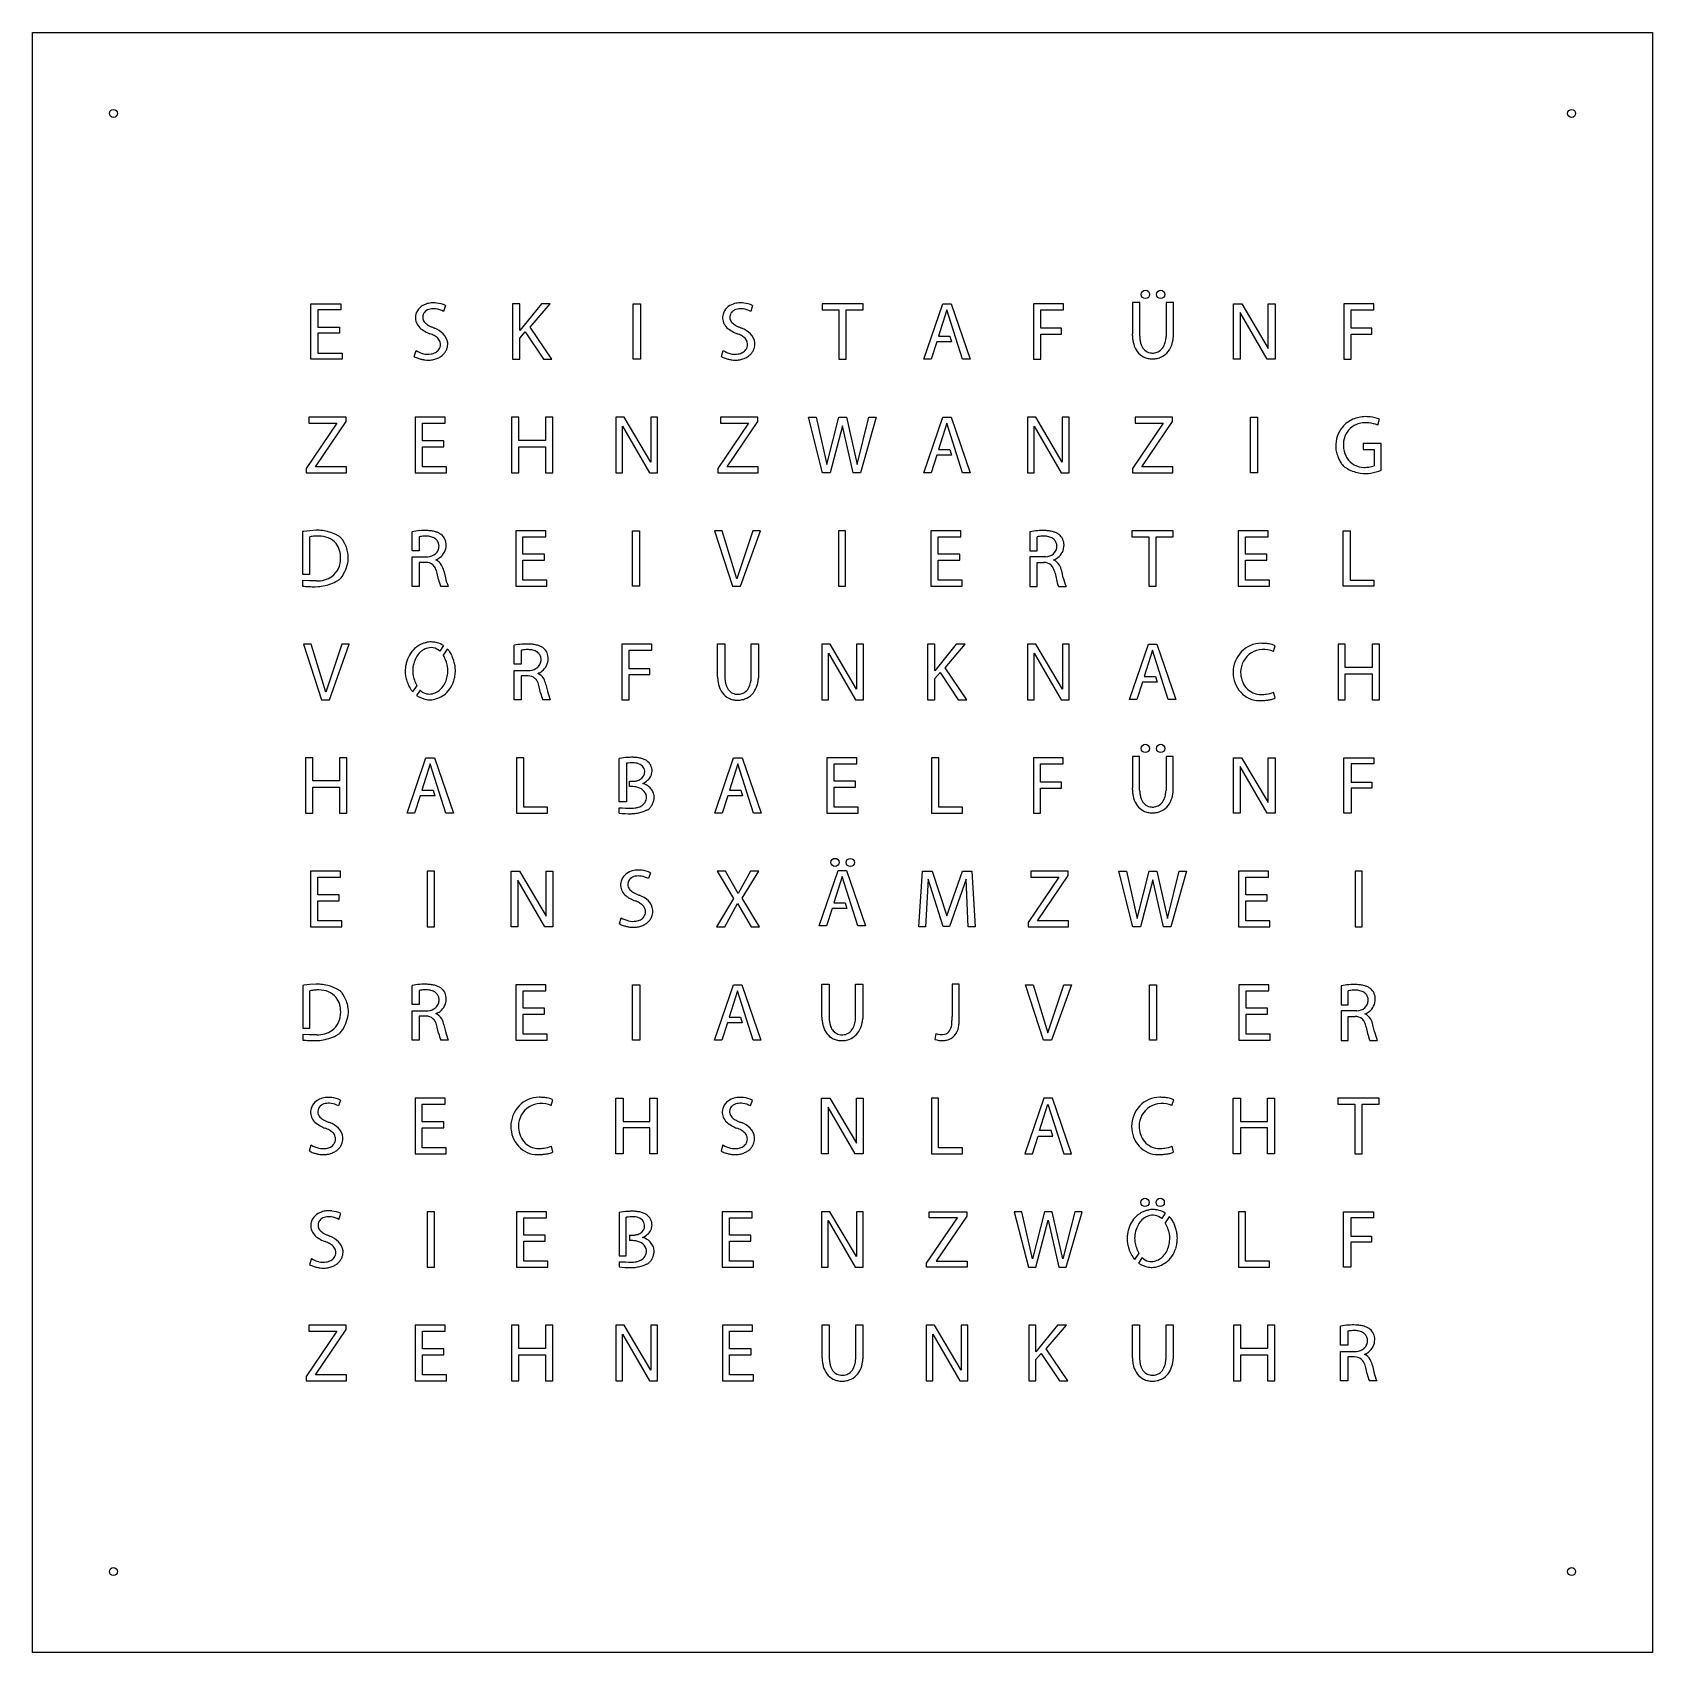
# Model space of a CAD drawing. Extents: x 0 to 500, y 0 to 500.
import ezdxf

# ---------------------------------------------------------------- set-up
doc = ezdxf.new("R2010")
doc.units = 0
doc.layers.add('3', color=3, linetype='CONTINUOUS')

msp = doc.modelspace()

# ---------------------------------------------------------------- linework, layer by layer
at = {"layer": '3'}
for p, q in [((0, 500), (500, 500)), ((0, 0), (0, 500)), ((500, 500), (500, 0)), ((85.87724, 416.26147), (95.20924, 416.26147)), ((85.87724, 399.14148), (85.87724, 416.26147)), ((95.20924, 416.26147), (95.20924, 414.40948)), ((127.48582, 415.707), (126.87582, 413.90298)), ((148.20546, 416.263), (148.20546, 399.14301)), ((150.41246, 416.263), (148.20546, 416.263)), ((157.06946, 416.263), (150.41246, 408.008)), ((150.41246, 408.008), (150.41246, 416.263)), ((153.61546, 409.00101), (159.81245, 416.263)), ((159.81245, 416.263), (157.06946, 416.263)), ((185.40228, 416.263), (187.64029, 416.263)), ((185.40228, 399.14301), (185.40228, 416.263)), ((187.64029, 416.263), (187.64029, 399.14301)), ((222.27219, 415.707), (221.66219, 413.90298)), ((256.375, 416.263), (243.69901, 416.263)), ((243.69901, 416.263), (243.69901, 414.38599)), ((256.375, 414.38599), (256.375, 416.263)), ((275.08423, 399.14499), (280.92523, 416.267)), ((280.92523, 416.267), (283.56723, 416.267)), ((283.56723, 416.267), (289.41022, 399.14499)), ((318.16095, 416.263), (308.94095, 416.263)), ((308.94095, 416.263), (308.94095, 399.14301)), ((318.16095, 414.41101), (318.16095, 416.263)), ((341.71515, 416.64099), (339.48117, 416.64099)), ((339.48117, 416.64099), (339.48218, 406.99271)), ((341.71515, 406.22101), (341.71515, 416.64099)), ((349.87015, 416.64099), (349.86917, 406.13699)), ((352.10516, 416.64099), (349.87015, 416.64099)), ((352.10117, 406.0835), (352.10516, 416.64099)), ((370.6308, 399.14301), (370.6308, 416.263)), ((370.6308, 416.263), (373.1868, 416.263)), ((373.1868, 416.263), (381.40179, 402.42899)), ((381.40179, 416.263), (383.4848, 416.263)), ((381.40179, 402.42899), (381.40179, 416.263)), ((383.4848, 416.263), (383.4848, 399.14301)), ((413.93243, 416.263), (404.71243, 416.263)), ((404.71243, 416.263), (404.71243, 399.14301)), ((413.93243, 414.41101), (413.93243, 416.263)), ((88.12724, 414.40948), (88.12724, 408.99948)), ((95.20924, 414.40948), (88.12724, 414.40948)), ((243.69901, 414.38599), (248.90601, 414.38599)), ((248.90601, 414.38599), (248.90601, 399.14301)), ((251.14101, 399.14301), (251.14101, 414.38599)), ((251.14101, 414.38599), (256.375, 414.38599)), ((282.17123, 414.409), (279.60522, 406.258)), ((287.04822, 399.14499), (282.17123, 414.409)), ((311.17596, 414.41101), (318.16095, 414.41101)), ((311.17596, 408.72198), (311.17596, 414.41101)), ((372.71481, 413.52701), (372.71481, 399.14301)), ((381.01682, 399.14301), (372.71481, 413.52701)), ((406.94742, 414.41101), (413.93243, 414.41101)), ((406.94742, 408.72198), (406.94742, 414.41101)), ((88.12724, 408.99948), (94.79724, 408.99948)), ((88.12724, 407.17047), (88.12724, 400.99847)), ((94.79724, 407.17047), (88.12724, 407.17047)), ((94.79724, 408.99948), (94.79724, 407.17047)), ((150.41246, 405.67401), (152.06546, 407.55301)), ((150.41246, 399.14301), (150.41246, 405.67401)), ((152.06546, 407.55301), (157.67946, 399.14301)), ((160.29546, 399.14301), (153.61546, 409.00101)), ((279.60522, 406.258), (283.12823, 406.258)), ((283.12823, 406.258), (283.64322, 404.53)), ((317.62796, 408.72198), (311.17596, 408.72198)), ((311.17596, 406.89001), (317.62796, 406.89001)), ((311.17596, 399.14301), (311.17596, 406.89001)), ((317.62796, 406.89001), (317.62796, 408.72198)), ((413.39944, 408.72198), (406.94742, 408.72198)), ((406.94742, 406.89001), (413.39944, 406.89001)), ((406.94742, 399.14301), (406.94742, 406.89001)), ((413.39944, 406.89001), (413.39944, 408.72198)), ((88.12724, 400.99847), (95.59224, 400.99847)), ((95.59224, 400.99847), (95.59224, 399.14148)), ((117.83382, 399.98398), (118.41784, 401.83798)), ((212.62018, 399.98398), (213.20419, 401.83798)), ((279.14722, 404.53), (277.37021, 399.14499)), ((283.64322, 404.53), (279.14722, 404.53)), ((95.59224, 399.14148), (85.87724, 399.14148)), ((148.20546, 399.14301), (150.41246, 399.14301)), ((157.67946, 399.14301), (160.29546, 399.14301)), ((187.64029, 399.14301), (185.40228, 399.14301)), ((248.90601, 399.14301), (251.14101, 399.14301)), ((277.37021, 399.14499), (275.08423, 399.14499)), ((289.41022, 399.14499), (287.04822, 399.14499)), ((308.94095, 399.14301), (311.17596, 399.14301)), ((372.71481, 399.14301), (370.6308, 399.14301)), ((383.4848, 399.14301), (381.01682, 399.14301)), ((404.71243, 399.14301), (406.94742, 399.14301)), ((96.82624, 381.23746), (85.26724, 381.23746)), ((85.26724, 381.23746), (85.26724, 379.38348)), ((96.82624, 379.89148), (96.82624, 381.23746)), ((127.41183, 381.23901), (118.14083, 381.23901)), ((118.14083, 381.23901), (118.14083, 364.11899)), ((127.41183, 379.38501), (127.41183, 381.23901)), ((150.06647, 381.23901), (147.83147, 381.23901)), ((147.83147, 381.23901), (147.83147, 364.11899)), ((150.06647, 374.07901), (150.06647, 381.23901)), ((160.58546, 381.23901), (158.34746, 381.23901)), ((158.34746, 381.23901), (158.34746, 374.07901)), ((160.58546, 364.11899), (160.58546, 381.23901)), ((180.0463, 381.23901), (180.0463, 364.11899)), ((182.60229, 381.23901), (180.0463, 381.23901)), ((190.81729, 367.405), (182.60229, 381.23901)), ((192.90028, 381.23901), (190.81729, 381.23901)), ((190.81729, 381.23901), (190.81729, 367.405)), ((192.90028, 364.11899), (192.90028, 381.23901)), ((223.85719, 381.23901), (212.30019, 381.23901)), ((212.30019, 381.23901), (212.30019, 379.38501)), ((223.85719, 379.89301), (223.85719, 381.23901)), ((239.528, 381.23901), (241.862, 381.23901)), ((243.871, 364.11899), (239.528, 381.23901)), ((241.862, 381.23901), (245.19099, 366.659)), ((245.19099, 366.659), (248.901, 381.23901)), ((248.901, 381.23901), (251.21201, 381.23901)), ((251.21201, 381.23901), (254.51401, 366.685)), ((254.51401, 366.685), (258.17099, 381.23901)), ((260.43201, 381.23901), (255.58099, 364.11899)), ((258.17099, 381.23901), (260.43201, 381.23901)), ((275.07224, 364.121), (280.91321, 381.24301)), ((280.91321, 381.24301), (283.55521, 381.24301)), ((283.55521, 381.24301), (289.39822, 364.121)), ((307.05695, 381.23901), (307.05695, 364.11899)), ((309.61295, 381.23901), (307.05695, 381.23901)), ((317.82797, 367.405), (309.61295, 381.23901)), ((319.91095, 381.23901), (317.82797, 381.23901)), ((317.82797, 381.23901), (317.82797, 367.405)), ((319.91095, 364.11899), (319.91095, 381.23901)), ((351.84116, 381.23901), (340.28317, 381.23901)), ((340.28317, 381.23901), (340.28317, 379.38501)), ((351.84116, 379.89301), (351.84116, 381.23901)), ((375.86179, 381.23901), (378.0968, 381.23901)), ((375.86179, 364.11899), (375.86179, 381.23901)), ((378.0968, 381.23901), (378.0968, 364.11899)), ((415.20746, 378.82602), (415.76746, 380.629)), ((93.93124, 379.38348), (84.45424, 365.41348)), ((85.26724, 379.38348), (93.93124, 379.38348)), ((87.37524, 365.96948), (96.82624, 379.89148)), ((120.37583, 373.97699), (120.37583, 379.38501)), ((120.37583, 379.38501), (127.41183, 379.38501)), ((182.13029, 364.11899), (182.13029, 378.50299)), ((182.13029, 378.50299), (190.4323, 364.11899)), ((220.96219, 379.38501), (211.48718, 365.41501)), ((212.30019, 379.38501), (220.96219, 379.38501)), ((214.40819, 365.97101), (223.85719, 379.89301)), ((249.966, 378.62299), (246.18201, 364.11899)), ((253.269, 364.11899), (249.966, 378.62299)), ((282.15921, 379.38501), (279.59323, 371.23401)), ((287.03622, 364.121), (282.15921, 379.38501)), ((309.14096, 364.11899), (309.14096, 378.50299)), ((309.14096, 378.50299), (317.44296, 364.11899)), ((348.94516, 379.38501), (339.47015, 365.41501)), ((340.28317, 379.38501), (348.94516, 379.38501)), ((342.39117, 365.97101), (351.84116, 379.89301)), ((127.00483, 373.97699), (120.37583, 373.97699)), ((120.37583, 365.97101), (120.37583, 372.146)), ((120.37583, 372.146), (127.00483, 372.146)), ((127.00483, 372.146), (127.00483, 373.97699)), ((158.34746, 374.07901), (150.06647, 374.07901)), ((150.06647, 364.11899), (150.06647, 372.146)), ((150.06647, 372.146), (158.34746, 372.146)), ((158.34746, 372.146), (158.34746, 364.11899)), ((279.59323, 371.23401), (283.11621, 371.23401)), ((283.11621, 371.23401), (283.63123, 369.50601)), ((416.27643, 373.11099), (410.63544, 373.11099)), ((410.63544, 373.11099), (410.63544, 371.33301)), ((410.63544, 371.33301), (414.09042, 371.33301)), ((414.09042, 371.33301), (414.09045, 366.22998)), ((416.27643, 364.88098), (416.27643, 373.11099)), ((84.45424, 365.41348), (84.45424, 364.11746)), ((96.95324, 365.96948), (87.37524, 365.96948)), ((96.95324, 364.11746), (96.95324, 365.96948)), ((127.79283, 365.97101), (120.37583, 365.97101)), ((127.79283, 364.11899), (127.79283, 365.97101)), ((211.48718, 365.41501), (211.48718, 364.11899)), ((223.98718, 365.97101), (214.40819, 365.97101)), ((223.98718, 364.11899), (223.98718, 365.97101)), ((279.13522, 369.50601), (277.35822, 364.121)), ((283.63123, 369.50601), (279.13522, 369.50601)), ((339.47015, 365.41501), (339.47015, 364.11899)), ((351.96817, 365.97101), (342.39117, 365.97101)), ((351.96817, 364.11899), (351.96817, 365.97101)), ((405.18643, 365.74802), (405.94043, 365.297)), ((84.45424, 364.11746), (96.95324, 364.11746)), ((118.14083, 364.11899), (127.79283, 364.11899)), ((147.83147, 364.11899), (150.06647, 364.11899)), ((158.34746, 364.11899), (160.58546, 364.11899)), ((180.0463, 364.11899), (182.13029, 364.11899)), ((190.4323, 364.11899), (192.90028, 364.11899)), ((211.48718, 364.11899), (223.98718, 364.11899)), ((246.18201, 364.11899), (243.871, 364.11899)), ((255.58099, 364.11899), (253.269, 364.11899)), ((277.35822, 364.121), (275.07224, 364.121)), ((289.39822, 364.121), (287.03622, 364.121)), ((307.05695, 364.11899), (309.14096, 364.11899)), ((317.44296, 364.11899), (319.91095, 364.11899)), ((339.47015, 364.11899), (351.96817, 364.11899)), ((378.0968, 364.11899), (375.86179, 364.11899)), ((83.72824, 346.00946), (83.38724, 345.95148)), ((83.38724, 345.95148), (83.38724, 332.78946)), ((85.58724, 346.22748), (83.72824, 346.00946)), ((87.54923, 346.34045), (85.58724, 346.22748)), ((94.38823, 344.64746), (93.63924, 345.04846)), ((117.15083, 340.022), (117.15083, 345.92001)), ((158.42645, 346.21201), (149.15546, 346.21201)), ((149.15546, 346.21201), (149.15546, 329.09299)), ((158.42645, 344.35999), (158.42645, 346.21201)), ((185.1563, 346.21201), (187.3913, 346.21201)), ((185.1563, 329.09299), (185.1563, 346.21201)), ((187.3913, 346.21201), (187.3913, 329.09299)), ((210.47719, 346.21201), (216.09019, 329.09299)), ((212.89018, 346.21201), (210.47719, 346.21201)), ((217.41119, 331.379), (212.89018, 346.21201)), ((222.29019, 346.21201), (217.41119, 331.379)), ((218.53119, 329.09299), (224.65219, 346.21201)), ((224.65219, 346.21201), (222.29019, 346.21201)), ((250.95399, 346.21201), (248.718, 346.21201)), ((248.718, 346.21201), (248.718, 329.09299)), ((250.95399, 329.09299), (250.95399, 346.21201)), ((286.56723, 346.21201), (277.29623, 346.21201)), ((277.29623, 346.21201), (277.29623, 329.09299)), ((286.56723, 344.35999), (286.56723, 346.21201)), ((307.82297, 345.918), (307.82297, 340.01999)), ((351.99817, 346.21201), (339.32117, 346.21201)), ((339.32117, 346.21201), (339.32117, 344.33301)), ((351.99817, 344.33301), (351.99817, 346.21201)), ((381.39182, 346.21201), (372.12079, 346.21201)), ((372.12079, 346.21201), (372.12079, 329.09299)), ((381.39182, 344.35999), (381.39182, 346.21201)), ((404.45944, 329.09299), (404.45944, 346.21201)), ((404.45944, 346.21201), (406.69443, 346.21201)), ((406.69443, 346.21201), (406.69443, 330.94699)), ((85.59724, 332.78946), (85.59724, 344.34946)), ((96.32722, 342.39346), (95.76823, 343.32846)), ((119.36083, 340.022), (117.15083, 340.022)), ((119.36082, 344.371), (119.36083, 340.022)), ((151.39046, 338.948), (151.39046, 344.35999)), ((151.39046, 344.35999), (158.42645, 344.35999)), ((279.53122, 338.948), (279.53122, 344.35999)), ((279.53122, 344.35999), (286.56723, 344.35999)), ((307.82297, 340.01999), (310.03296, 340.01999)), ((310.03296, 340.01999), (310.03296, 344.36902)), ((339.32117, 344.33301), (344.52917, 344.33301)), ((344.52917, 344.33301), (344.52917, 329.09299)), ((346.76416, 329.09299), (346.76416, 344.33301)), ((346.76416, 344.33301), (351.99817, 344.33301)), ((374.35681, 338.948), (374.35681, 344.35999)), ((374.35681, 344.35999), (381.39182, 344.35999)), ((117.15083, 338.121), (122.02383, 338.121)), ((117.15083, 329.02802), (117.15083, 338.121)), ((119.36083, 336.444), (119.36083, 329.02802)), ((121.44483, 336.444), (119.36083, 336.444)), ((158.01945, 338.948), (151.39046, 338.948)), ((151.39046, 330.94699), (151.39046, 337.11899)), ((151.39046, 337.11899), (158.01945, 337.11899)), ((158.01945, 337.11899), (158.01945, 338.948)), ((286.16321, 338.948), (279.53122, 338.948)), ((279.53122, 330.94699), (279.53122, 337.11899)), ((279.53122, 337.11899), (286.16321, 337.11899)), ((286.16321, 337.11899), (286.16321, 338.948)), ((312.69595, 338.11899), (307.82297, 338.11899)), ((307.82297, 338.11899), (307.82297, 329.026)), ((310.03296, 329.026), (310.03296, 336.44199)), ((310.03296, 336.44199), (312.11697, 336.44199)), ((380.98679, 338.948), (374.35681, 338.948)), ((374.35681, 330.94699), (374.35681, 337.11899)), ((374.35681, 337.11899), (380.98679, 337.11899)), ((380.98679, 337.11899), (380.98679, 338.948)), ((83.38724, 332.78946), (85.59724, 332.78946)), ((83.38724, 330.81146), (83.38725, 329.13348)), ((85.48024, 330.73746), (83.38724, 330.81146)), ((87.70103, 330.70847), (86.68123, 330.72244)), ((93.68825, 330.52948), (94.42225, 330.95547)), ((95.84923, 332.50647), (96.43723, 333.65848)), ((125.32284, 331.20099), (124.90882, 333.07199)), ((126.96482, 333.802), (127.45284, 331.72498)), ((158.80446, 330.94699), (151.39046, 330.94699)), ((158.80446, 329.09299), (158.80446, 330.94699)), ((286.94821, 330.94699), (279.53122, 330.94699)), ((286.94821, 329.09299), (286.94821, 330.94699)), ((315.58093, 333.07001), (315.99496, 331.19901)), ((318.12497, 331.72299), (317.63699, 333.79999)), ((381.7738, 330.94699), (374.35681, 330.94699)), ((381.7738, 329.09299), (381.7738, 330.94699)), ((406.69443, 330.94699), (414.01044, 330.94699)), ((414.01044, 330.94699), (414.01044, 329.09299)), ((87.21124, 328.93045), (88.18523, 328.95944)), ((119.36083, 329.02802), (117.15083, 329.02802)), ((128.30284, 329.02798), (126.01684, 329.02798)), ((149.15546, 329.09299), (158.80446, 329.09299)), ((187.3913, 329.09299), (185.1563, 329.09299)), ((216.09019, 329.09299), (218.53119, 329.09299)), ((248.718, 329.09299), (250.95399, 329.09299)), ((277.29623, 329.09299), (286.94821, 329.09299)), ((307.82297, 329.026), (310.03296, 329.026)), ((316.68896, 329.026), (318.97495, 329.026)), ((344.52917, 329.09299), (346.76416, 329.09299)), ((372.12079, 329.09299), (381.7738, 329.09299)), ((414.01044, 329.09299), (404.45944, 329.09299)), ((83.62924, 311.18646), (89.24224, 294.06747)), ((86.04224, 311.18646), (83.62924, 311.18646)), ((90.56324, 296.35349), (86.04224, 311.18646)), ((95.44224, 311.18646), (90.56324, 296.35349)), ((91.68324, 294.06747), (97.80424, 311.18646)), ((97.80424, 311.18646), (95.44224, 311.18646)), ((126.83282, 310.74399), (125.71983, 309.07101)), ((148.65546, 304.992), (148.65546, 310.89001)), ((181.89229, 311.18799), (181.89229, 294.06601)), ((191.11229, 311.18799), (181.89229, 311.18799)), ((191.11229, 309.33099), (191.11229, 311.18799)), ((211.45918, 311.32501), (213.69319, 311.32501)), ((211.46021, 301.67679), (211.45918, 311.32501)), ((213.69319, 311.32501), (213.69319, 300.905)), ((221.84718, 300.82098), (221.84819, 311.32501)), ((221.84819, 311.32501), (224.08319, 311.32501)), ((224.08319, 311.32501), (224.07919, 300.76752)), ((243.59, 311.18799), (243.59, 294.06799)), ((246.146, 311.18799), (243.59, 311.18799)), ((254.36099, 297.354), (246.146, 311.18799)), ((256.444, 311.18799), (254.36099, 311.18799)), ((254.36099, 311.18799), (254.36099, 297.354)), ((256.444, 294.06799), (256.444, 311.18799)), ((276.23621, 311.18799), (276.23621, 294.06601)), ((278.44623, 311.18799), (276.23621, 311.18799)), ((285.10123, 311.18799), (278.44623, 302.931)), ((278.44623, 302.931), (278.44623, 311.18799)), ((281.64722, 303.92099), (287.84521, 311.18799)), ((287.84521, 311.18799), (285.10123, 311.18799)), ((307.10495, 311.18799), (307.10495, 294.06799)), ((309.66095, 311.18799), (307.10495, 311.18799)), ((317.87595, 297.354), (309.66095, 311.18799)), ((319.95895, 311.18799), (317.87595, 311.18799)), ((317.87595, 311.18799), (317.87595, 297.354)), ((319.95895, 294.06799), (319.95895, 311.18799)), ((338.54617, 294.08701), (344.38715, 311.20901)), ((344.38715, 311.20901), (347.02917, 311.20901)), ((347.02917, 311.20901), (352.87216, 294.08701)), ((382.98077, 308.90201), (383.5408, 310.70602)), ((405.16245, 311.18799), (402.92642, 311.18799)), ((402.92642, 311.18799), (402.92642, 294.06601)), ((405.16245, 304.02499), (405.16245, 311.18799)), ((415.67844, 311.18799), (413.44244, 311.18799)), ((413.44244, 311.18799), (413.44244, 304.02499)), ((415.67844, 294.06601), (415.67844, 311.18799)), ((128.01782, 309.63901), (126.80083, 307.79501)), ((150.86546, 309.341), (150.86546, 304.992)), ((184.12729, 303.642), (184.12729, 309.33099)), ((184.12729, 309.33099), (191.11229, 309.33099)), ((245.674, 294.06799), (245.674, 308.452)), ((245.674, 308.452), (253.976, 294.06799)), ((309.18896, 294.06799), (309.18896, 308.452)), ((309.18896, 308.452), (317.49097, 294.06799)), ((345.63315, 309.35101), (343.06717, 301.20001)), ((350.51016, 294.08701), (345.63315, 309.35101)), ((150.86546, 304.992), (148.65546, 304.992)), ((148.65546, 303.091), (153.52847, 303.091)), ((148.65546, 293.99799), (148.65546, 303.091)), ((150.86546, 301.414), (150.86546, 293.99799)), ((152.94946, 301.414), (150.86546, 301.414)), ((190.57928, 303.642), (184.12729, 303.642)), ((184.12729, 294.06601), (184.12729, 301.81299)), ((184.12729, 301.81299), (190.57928, 301.81299)), ((190.57928, 301.81299), (190.57928, 303.642)), ((278.44623, 300.59399), (280.09821, 302.47299)), ((278.44623, 294.06601), (278.44623, 300.59399)), ((280.09821, 302.47299), (285.71222, 294.06601)), ((288.32721, 294.06601), (281.64722, 303.92099)), ((343.06717, 301.20001), (346.59015, 301.20001)), ((346.59015, 301.20001), (347.10516, 299.47198)), ((413.44244, 304.02499), (405.16245, 304.02499)), ((405.16245, 294.06601), (405.16245, 302.09201)), ((405.16245, 302.09201), (413.44244, 302.09201)), ((413.44244, 302.09201), (413.44244, 294.06601)), ((118.63882, 298.42999), (117.33882, 296.47598)), ((119.69684, 297.03302), (118.57683, 295.33701)), ((156.82747, 296.17099), (156.41347, 298.04199)), ((158.46945, 298.772), (158.95746, 296.69498)), ((342.60916, 299.47198), (340.83215, 294.08701)), ((347.10516, 299.47198), (342.60916, 299.47198)), ((383.48978, 294.599), (383.0578, 296.37701)), ((89.24224, 294.06747), (91.68324, 294.06747)), ((150.86546, 293.99799), (148.65546, 293.99799)), ((159.80746, 293.99799), (157.52147, 293.99799)), ((181.89229, 294.06601), (184.12729, 294.06601)), ((243.59, 294.06799), (245.674, 294.06799)), ((253.976, 294.06799), (256.444, 294.06799)), ((276.23621, 294.06601), (278.44623, 294.06601)), ((285.71222, 294.06601), (288.32721, 294.06601)), ((307.10495, 294.06799), (309.18896, 294.06799)), ((317.49097, 294.06799), (319.95895, 294.06799)), ((340.83215, 294.08701), (338.54617, 294.08701)), ((352.87216, 294.08701), (350.51016, 294.08701)), ((402.92642, 294.06601), (405.16245, 294.06601)), ((413.44244, 294.06601), (415.67844, 294.06601)), ((86.50424, 276.15747), (84.26924, 276.15747)), ((84.26924, 276.15747), (84.26924, 259.03748)), ((86.50424, 268.99448), (86.50424, 276.15747)), ((97.02024, 276.15747), (94.78424, 276.15747)), ((94.78424, 276.15747), (94.78424, 268.99448)), ((97.02024, 259.03748), (97.02024, 276.15747)), ((115.62483, 259.047), (121.46583, 276.16901)), ((121.46583, 276.16901), (124.10783, 276.16901)), ((124.10783, 276.16901), (129.95084, 259.047)), ((149.40146, 276.16199), (149.40146, 259.039)), ((151.63646, 276.16199), (149.40146, 276.16199)), ((151.63646, 260.89401), (151.63646, 276.16199)), ((181.08128, 262.577), (181.08128, 275.909)), ((210.56319, 259.04199), (216.40419, 276.164)), ((216.40419, 276.164), (219.04619, 276.164)), ((219.04619, 276.164), (224.88919, 259.04199)), ((254.438, 276.16199), (245.164, 276.16199)), ((245.164, 276.16199), (245.164, 259.039)), ((254.438, 274.30701), (254.438, 276.16199)), ((277.48923, 276.16199), (277.48923, 259.039)), ((279.72421, 276.16199), (277.48923, 276.16199)), ((279.72421, 260.89401), (279.72421, 276.16199)), ((308.91397, 276.16199), (308.91397, 259.039)), ((318.13596, 276.16199), (308.91397, 276.16199)), ((318.13596, 274.30701), (318.13596, 276.16199)), ((341.69717, 276.53699), (339.46317, 276.53699)), ((339.46317, 276.53699), (339.46417, 266.8887)), ((341.69714, 266.117), (341.69717, 276.53699)), ((349.85217, 276.53699), (349.85117, 266.03299)), ((352.08716, 276.53699), (349.85217, 276.53699)), ((352.08316, 265.97949), (352.08716, 276.53699)), ((370.6218, 259.04199), (370.6218, 276.16199)), ((370.6218, 276.16199), (373.1778, 276.16199)), ((373.1778, 276.16199), (381.39279, 262.328)), ((381.39279, 276.16199), (383.4758, 276.16199)), ((381.39279, 262.328), (381.39279, 276.16199)), ((383.4758, 276.16199), (383.4758, 259.04199)), ((404.71243, 259.039), (404.71243, 276.16199)), ((404.71243, 276.16199), (413.93344, 276.16199)), ((413.93344, 276.16199), (413.93344, 274.30701)), ((122.71183, 274.311), (120.14583, 266.16)), ((127.58883, 259.047), (122.71183, 274.311)), ((183.2903, 274.435), (183.29028, 262.577)), ((217.65019, 274.306), (215.08418, 266.155)), ((222.52719, 259.04199), (217.65019, 274.306)), ((247.40199, 268.897), (247.40199, 274.30701)), ((247.40199, 274.30701), (254.438, 274.30701)), ((311.14996, 268.61801), (311.14996, 274.30701)), ((311.14996, 274.30701), (318.13596, 274.30701)), ((372.70581, 273.42599), (372.70581, 259.04199)), ((381.00781, 259.04199), (372.70581, 273.42599)), ((406.94742, 274.30701), (406.94742, 268.61801)), ((413.93344, 274.30701), (406.94742, 274.30701)), ((94.78424, 268.99448), (86.50424, 268.99448)), ((86.50424, 259.03748), (86.50424, 267.06448)), ((86.50424, 267.06448), (94.78424, 267.06448)), ((94.78424, 267.06448), (94.78424, 259.03748)), ((120.14583, 266.16), (123.66883, 266.16)), ((123.66883, 266.16), (124.18383, 264.43201)), ((184.2943, 267.24698), (184.2943, 268.89801)), ((215.08418, 266.155), (218.60719, 266.155)), ((218.60719, 266.155), (219.12219, 264.427)), ((254.03101, 268.897), (247.40199, 268.897)), ((247.40199, 260.89401), (247.40199, 267.06601)), ((247.40199, 267.06601), (254.03101, 267.06601)), ((254.03101, 267.06601), (254.03101, 268.897)), ((317.60196, 268.61801), (311.14996, 268.61801)), ((311.14996, 259.039), (311.14996, 266.789)), ((311.14996, 266.789), (317.60196, 266.789)), ((317.60196, 266.789), (317.60196, 268.61801)), ((406.94742, 268.61801), (413.39944, 268.61801)), ((406.94742, 266.789), (406.94742, 259.039)), ((413.39944, 266.789), (406.94742, 266.789)), ((413.39944, 268.61801), (413.39944, 266.789)), ((119.68783, 264.43201), (117.91083, 259.047)), ((124.18383, 264.43201), (119.68783, 264.43201)), ((158.95146, 260.89401), (151.63646, 260.89401)), ((158.95146, 259.039), (158.95146, 260.89401)), ((183.29028, 262.577), (181.08128, 262.577)), ((181.0813, 259.09302), (181.0813, 260.71896)), ((214.62619, 264.427), (212.8492, 259.04199)), ((219.12219, 264.427), (214.62619, 264.427)), ((254.81799, 260.89401), (247.40199, 260.89401)), ((254.81799, 259.039), (254.81799, 260.89401)), ((287.04022, 260.89401), (279.72421, 260.89401)), ((287.04022, 259.039), (287.04022, 260.89401)), ((84.26924, 259.03748), (86.50424, 259.03748)), ((94.78424, 259.03748), (97.02024, 259.03748)), ((117.91083, 259.047), (115.62483, 259.047)), ((129.95084, 259.047), (127.58883, 259.047)), ((149.40146, 259.039), (158.95146, 259.039)), ((212.8492, 259.04199), (210.56319, 259.04199)), ((224.88919, 259.04199), (222.52719, 259.04199)), ((245.164, 259.039), (254.81799, 259.039)), ((277.48923, 259.039), (287.04022, 259.039)), ((308.91397, 259.039), (311.14996, 259.039)), ((372.70581, 259.04199), (370.6218, 259.04199)), ((383.4758, 259.04199), (381.00781, 259.04199)), ((406.94742, 259.039), (404.71243, 259.039)), ((95.09724, 241.13347), (85.82324, 241.13347)), ((85.82324, 241.13347), (85.82324, 224.01247)), ((95.09724, 239.27946), (95.09724, 241.13347)), ((124.04083, 241.13499), (121.80883, 241.13499)), ((121.80883, 241.13499), (121.80883, 224.01401)), ((124.04083, 224.01401), (124.04083, 241.13499)), ((147.75046, 224.01401), (147.75046, 241.134)), ((147.75046, 241.134), (150.30646, 241.134)), ((150.30646, 241.134), (158.52145, 227.3)), ((158.52145, 241.134), (160.60446, 241.134)), ((158.52145, 227.3), (158.52145, 241.134)), ((160.60446, 241.134), (160.60446, 224.01401)), ((190.78227, 240.66899), (190.17229, 238.86501)), ((211.31519, 241.13499), (216.34419, 232.67599)), ((213.88019, 241.13499), (211.31519, 241.13499)), ((217.7542, 234.22501), (213.88019, 241.13499)), ((221.6552, 241.13499), (217.7542, 234.22501)), ((219.01318, 232.80299), (224.21819, 241.13499)), ((224.21819, 241.13499), (221.6552, 241.13499)), ((242.79201, 224.283), (248.633, 241.405)), ((248.633, 241.405), (251.27499, 241.405)), ((251.27499, 241.405), (257.11801, 224.283)), ((273.51523, 224.01401), (274.71021, 241.13499)), ((274.71021, 241.13499), (277.63522, 241.13499)), ((277.63522, 241.13499), (282.20621, 227.39799)), ((282.20621, 227.39799), (286.99921, 241.13499)), ((286.99921, 241.13499), (289.92621, 241.13499)), ((289.92621, 241.13499), (290.99222, 224.01401)), ((319.63196, 241.13499), (308.07397, 241.13499)), ((308.07397, 241.13499), (308.07397, 239.28101)), ((319.63196, 239.78799), (319.63196, 241.13499)), ((335.30515, 241.134), (337.63916, 241.134)), ((339.64816, 224.01401), (335.30515, 241.134)), ((337.63916, 241.134), (340.96817, 226.554)), ((340.96817, 226.554), (344.67816, 241.134)), ((344.67816, 241.134), (346.98917, 241.134)), ((346.98917, 241.134), (350.29117, 226.58)), ((350.29117, 226.58), (353.94815, 241.134)), ((356.20917, 241.134), (351.35815, 224.01401)), ((353.94815, 241.134), (356.20917, 241.134)), ((381.47281, 241.13499), (372.20081, 241.13499)), ((372.20081, 241.13499), (372.20081, 224.01401)), ((381.47281, 239.28101), (381.47281, 241.13499)), ((410.41644, 241.13499), (408.18143, 241.13499)), ((408.18143, 241.13499), (408.18143, 224.01401)), ((410.41644, 224.01401), (410.41644, 241.13499)), ((88.06124, 233.86847), (88.06124, 239.27946)), ((88.06124, 239.27946), (95.09724, 239.27946)), ((149.83446, 238.39799), (149.83446, 224.01401)), ((158.13646, 224.01401), (149.83446, 238.39799)), ((249.879, 239.547), (247.313, 231.396)), ((254.756, 224.283), (249.879, 239.547)), ((276.44522, 238.64799), (275.62323, 224.01401)), ((281.10822, 224.116), (276.44522, 238.64799)), ((288.13422, 238.661), (282.99423, 224.116)), ((288.80722, 224.01401), (288.13422, 238.661)), ((316.73697, 239.28101), (307.26096, 225.30901)), ((308.07397, 239.28101), (316.73697, 239.28101)), ((310.18295, 225.869), (319.63196, 239.78799)), ((345.74316, 238.51801), (341.95917, 224.01401)), ((349.04617, 224.01401), (345.74316, 238.51801)), ((374.4368, 233.87), (374.4368, 239.28101)), ((374.4368, 239.28101), (381.47281, 239.28101)), ((94.68824, 233.86847), (88.06124, 233.86847)), ((88.06124, 225.86748), (88.06124, 232.03947)), ((88.06124, 232.03947), (94.68824, 232.03947)), ((94.68824, 232.03947), (94.68824, 233.86847)), ((216.34419, 232.67599), (211.11218, 224.01401)), ((213.65219, 224.01401), (217.5882, 231.177)), ((217.5882, 231.177), (221.7822, 224.01401)), ((224.34718, 224.01401), (219.01318, 232.80299)), ((247.313, 231.396), (250.836, 231.396)), ((250.836, 231.396), (251.351, 229.668)), ((381.0668, 233.87), (374.4368, 233.87)), ((374.4368, 225.869), (374.4368, 232.041)), ((374.4368, 232.041), (381.0668, 232.041)), ((381.0668, 232.041), (381.0668, 233.87)), ((95.47824, 225.86748), (88.06124, 225.86748)), ((95.47824, 224.01247), (95.47824, 225.86748)), ((181.13029, 224.94601), (181.71429, 226.8)), ((246.855, 229.668), (245.078, 224.283)), ((251.351, 229.668), (246.855, 229.668)), ((307.26096, 225.30901), (307.26096, 224.01401)), ((319.75897, 225.869), (310.18295, 225.869)), ((319.75897, 224.01401), (319.75897, 225.869)), ((381.85379, 225.869), (374.4368, 225.869)), ((381.85379, 224.01401), (381.85379, 225.869)), ((85.82324, 224.01247), (95.47824, 224.01247)), ((121.80883, 224.01401), (124.04083, 224.01401)), ((149.83446, 224.01401), (147.75046, 224.01401)), ((160.60446, 224.01401), (158.13646, 224.01401)), ((211.11218, 224.01401), (213.65219, 224.01401)), ((221.7822, 224.01401), (224.34718, 224.01401)), ((245.078, 224.283), (242.79201, 224.283)), ((257.11801, 224.283), (254.756, 224.283)), ((275.62323, 224.01401), (273.51523, 224.01401)), ((282.99423, 224.116), (281.10822, 224.116)), ((290.99222, 224.01401), (288.80722, 224.01401)), ((307.26096, 224.01401), (319.75897, 224.01401)), ((341.95917, 224.01401), (339.64816, 224.01401)), ((351.35815, 224.01401), (349.04617, 224.01401)), ((372.20081, 224.01401), (381.85379, 224.01401)), ((408.18143, 224.01401), (410.41644, 224.01401)), ((83.75424, 205.92447), (83.41324, 205.86647)), ((83.41324, 205.86647), (83.41324, 192.70447)), ((85.61324, 206.14247), (83.75424, 205.92447)), ((87.57523, 206.25546), (85.61324, 206.14247)), ((117.18283, 199.985), (117.18282, 205.883)), ((158.49246, 206.10899), (149.22147, 206.10899)), ((149.22147, 206.10899), (149.22147, 188.98801)), ((158.49246, 204.254), (158.49246, 206.10899)), ((185.2403, 206.10899), (187.47729, 206.10899)), ((185.2403, 188.98801), (185.2403, 206.10899)), ((187.47729, 206.10899), (187.47729, 188.98801)), ((210.4762, 188.989), (216.31718, 206.11099)), ((216.31718, 206.11099), (218.95918, 206.11099)), ((218.95918, 206.11099), (224.80219, 188.989)), ((243.644, 206.248), (245.87801, 206.248)), ((243.64502, 196.59972), (243.644, 206.248)), ((245.87801, 206.248), (245.87801, 195.828)), ((254.032, 195.744), (254.033, 206.248)), ((254.033, 206.248), (256.26801, 206.248)), ((256.26801, 206.248), (256.26398, 195.69049)), ((286.03323, 206.248), (283.79822, 206.248)), ((283.79822, 206.248), (283.79822, 196.2932)), ((286.03323, 196.1239), (286.03323, 206.248)), ((312.07697, 188.99001), (306.46396, 206.10899)), ((306.46396, 206.10899), (308.87695, 206.10899)), ((308.87695, 206.10899), (313.39795, 191.276)), ((313.39795, 191.276), (318.27695, 206.10899)), ((320.63895, 206.10899), (314.51797, 188.99001)), ((318.27695, 206.10899), (320.63895, 206.10899)), ((344.71616, 206.10899), (346.95215, 206.10899)), ((344.71616, 188.98801), (344.71616, 206.10899)), ((346.95215, 206.10899), (346.95215, 188.98801)), ((381.58481, 206.10899), (372.31381, 206.10899)), ((372.31381, 206.10899), (372.31381, 188.98801)), ((381.58481, 204.254), (381.58481, 206.10899)), ((403.89145, 205.81), (403.89142, 199.912)), ((85.62324, 192.70447), (85.62324, 204.26447)), ((94.41423, 204.56248), (93.66524, 204.96347)), ((96.35323, 202.30846), (95.79422, 203.24345)), ((119.39283, 204.334), (119.39283, 199.985)), ((151.45647, 198.84399), (151.45647, 204.254)), ((151.45647, 204.254), (158.49246, 204.254)), ((217.56319, 204.25301), (214.99719, 196.10201)), ((222.44019, 188.989), (217.56319, 204.25301)), ((374.5488, 198.84399), (374.5488, 204.254)), ((374.5488, 204.254), (381.58481, 204.254)), ((406.10144, 199.912), (406.10144, 204.261)), ((119.39283, 199.985), (117.18283, 199.985)), ((117.18283, 198.084), (122.05583, 198.084)), ((117.18283, 188.991), (117.18283, 198.084)), ((119.39283, 196.407), (119.39283, 188.991)), ((121.47683, 196.407), (119.39283, 196.407)), ((158.08546, 198.84399), (151.45647, 198.84399)), ((151.45647, 190.842), (151.45647, 197.015)), ((151.45647, 197.015), (158.08546, 197.015)), ((158.08546, 197.015), (158.08546, 198.84399)), ((214.99719, 196.10201), (218.52019, 196.10201)), ((218.52019, 196.10201), (219.03519, 194.37399)), ((381.1788, 198.84399), (374.5488, 198.84399)), ((374.5488, 190.842), (374.5488, 197.015)), ((374.5488, 197.015), (381.1788, 197.015)), ((381.1788, 197.015), (381.1788, 198.84399)), ((403.89142, 199.912), (406.10144, 199.912)), ((408.76443, 198.011), (403.89142, 198.011)), ((403.89142, 198.011), (403.89142, 188.918)), ((406.10144, 188.918), (406.10144, 196.334)), ((406.10144, 196.334), (408.18542, 196.334)), ((83.41324, 190.72647), (83.41323, 189.04848)), ((83.41324, 192.70447), (85.62324, 192.70447)), ((85.50624, 190.65247), (83.41324, 190.72647)), ((87.72703, 190.62347), (86.70723, 190.63747)), ((93.71424, 190.44447), (94.44824, 190.87045)), ((95.87524, 192.42146), (96.46325, 193.57346)), ((125.35484, 191.164), (124.94083, 193.03499)), ((126.99683, 193.76501), (127.48483, 191.688)), ((158.87346, 190.842), (151.45647, 190.842)), ((158.87346, 188.98801), (158.87346, 190.842)), ((214.53918, 194.37399), (212.76219, 188.989)), ((219.03519, 194.37399), (214.53918, 194.37399)), ((278.79425, 191.058), (278.49023, 189.254)), ((381.96579, 190.842), (374.5488, 190.842)), ((381.96579, 188.98801), (381.96579, 190.842)), ((411.64941, 192.96199), (412.06345, 191.091)), ((414.19345, 191.61501), (413.70544, 193.692)), ((87.23724, 188.84546), (88.21124, 188.87447)), ((119.39283, 188.991), (117.18283, 188.991)), ((128.33484, 188.991), (126.04884, 188.99101)), ((149.22147, 188.98801), (158.87346, 188.98801)), ((187.47729, 188.98801), (185.2403, 188.98801)), ((212.76219, 188.989), (210.4762, 188.989)), ((224.80219, 188.989), (222.44019, 188.989)), ((314.51797, 188.99001), (312.07697, 188.99001)), ((346.95215, 188.98801), (344.71616, 188.98801)), ((372.31381, 188.98801), (381.96579, 188.98801)), ((403.89142, 188.918), (406.10144, 188.918)), ((412.75745, 188.91801), (415.04343, 188.918)), ((95.12224, 170.52245), (94.51223, 168.71848)), ((127.35283, 171.08299), (118.07983, 171.08299)), ((118.07983, 171.08299), (118.07983, 153.961)), ((127.35283, 169.229), (127.35283, 171.08299)), ((160.09846, 168.798), (160.65846, 170.60201)), ((180.05328, 171.08299), (182.28828, 171.08299)), ((180.05328, 153.961), (180.05328, 171.08299)), ((182.28828, 171.08299), (182.28828, 163.91901)), ((190.56929, 171.08299), (192.80429, 171.08299)), ((190.56929, 163.91901), (190.56929, 171.08299)), ((192.80429, 171.08299), (192.80429, 153.961)), ((221.57118, 168.72), (222.18118, 170.52399)), ((243.52, 153.961), (243.52, 171.08099)), ((243.52, 171.08099), (246.076, 171.08099)), ((246.076, 171.08099), (254.291, 157.24699)), ((254.291, 171.08099), (256.37399, 171.08099)), ((254.291, 157.24699), (254.291, 171.08099)), ((256.37399, 171.08099), (256.37399, 153.961)), ((277.43823, 171.08299), (277.43823, 153.961)), ((279.67322, 171.08299), (277.43823, 171.08299)), ((279.67322, 155.815), (279.67322, 171.08299)), ((312.14297, 171.08299), (306.30197, 153.961)), ((314.78497, 171.08299), (312.14297, 171.08299)), ((320.62796, 153.961), (314.78497, 171.08299)), ((351.65115, 168.798), (352.21118, 170.60201)), ((370.59781, 171.08299), (372.83279, 171.08299)), ((370.59781, 153.961), (370.59781, 171.08299)), ((372.83279, 171.08299), (372.83279, 163.91901)), ((381.1138, 171.08299), (383.3508, 171.08299)), ((381.1138, 163.91901), (381.1138, 171.08299)), ((383.3508, 171.08299), (383.3508, 153.961)), ((415.57843, 171.08299), (402.90244, 171.08299)), ((402.90244, 171.08299), (402.90244, 169.202)), ((415.57843, 169.202), (415.57843, 171.08299)), ((120.31783, 163.817), (120.31783, 169.229)), ((120.31783, 169.229), (127.35283, 169.229)), ((245.604, 168.345), (245.604, 153.961)), ((253.90601, 153.961), (245.604, 168.345)), ((310.82297, 161.07401), (313.38895, 169.22501)), ((313.38895, 169.22501), (318.26596, 153.961)), ((402.90244, 169.202), (408.10944, 169.202)), ((408.10944, 169.202), (408.10944, 153.961)), ((410.34442, 153.961), (410.34442, 169.202)), ((410.34442, 169.202), (415.57843, 169.202)), ((126.94983, 163.817), (120.31783, 163.817)), ((120.31783, 155.815), (120.31783, 161.989)), ((120.31783, 161.989), (126.94983, 161.989)), ((126.94983, 161.989), (126.94983, 163.817)), ((182.28828, 163.91901), (190.56929, 163.91901)), ((182.28828, 161.989), (182.28828, 153.961)), ((190.56929, 161.989), (182.28828, 161.989)), ((190.56929, 153.961), (190.56929, 161.989)), ((314.34595, 161.07401), (310.82297, 161.07401)), ((314.86096, 159.34599), (314.34595, 161.07401)), ((372.83279, 163.91901), (381.1138, 163.91901)), ((372.83279, 161.989), (372.83279, 153.961)), ((381.1138, 161.989), (372.83279, 161.989)), ((381.1138, 153.961), (381.1138, 161.989)), ((85.47023, 154.79948), (86.05424, 156.65347)), ((127.73383, 155.815), (120.31783, 155.815)), ((127.73383, 153.961), (127.73383, 155.815)), ((160.60745, 154.49503), (160.17548, 156.27299)), ((213.11319, 156.655), (212.52917, 154.80101)), ((286.98923, 155.815), (279.67322, 155.815)), ((286.98923, 153.961), (286.98923, 155.815)), ((308.58795, 153.961), (310.36496, 159.34599)), ((310.36496, 159.34599), (314.86096, 159.34599)), ((352.16016, 154.49501), (351.72818, 156.27299)), ((118.07983, 153.961), (127.73383, 153.961)), ((182.28828, 153.961), (180.05328, 153.961)), ((192.80429, 153.961), (190.56929, 153.961)), ((245.604, 153.961), (243.52, 153.961)), ((256.37399, 153.961), (253.90601, 153.961)), ((277.43823, 153.961), (286.98923, 153.961)), ((306.30197, 153.961), (308.58795, 153.961)), ((318.26596, 153.961), (320.62796, 153.961)), ((372.83279, 153.961), (370.59781, 153.961)), ((383.3508, 153.961), (381.1138, 153.961)), ((408.10944, 153.961), (410.34442, 153.961)), ((94.57623, 133.69247), (95.18624, 135.49646)), ((124.07683, 136.05701), (121.84383, 136.05701)), ((121.84383, 136.05701), (121.84383, 118.936)), ((124.07683, 118.936), (124.07683, 136.05701)), ((158.64445, 136.05701), (149.37346, 136.05701)), ((149.37346, 136.05701), (149.37346, 118.936)), ((158.64445, 134.203), (158.64445, 136.05701)), ((181.06429, 135.815), (181.06429, 122.483)), ((222.16818, 136.05701), (212.89519, 136.05701)), ((212.89519, 136.05701), (212.89519, 118.936)), ((222.16818, 134.203), (222.16818, 136.05701)), ((243.535, 136.056), (243.535, 118.936)), ((246.091, 136.056), (243.535, 136.056)), ((254.306, 122.222), (246.091, 136.056)), ((256.38901, 136.056), (254.306, 136.056)), ((254.306, 136.056), (254.306, 122.222)), ((256.38901, 118.936), (256.38901, 136.056)), ((276.78421, 136.05701), (288.34122, 136.05701)), ((276.78421, 134.203), (276.78421, 136.05701)), ((288.34122, 136.05701), (288.34122, 134.71001)), ((305.34396, 136.05701), (303.00995, 136.05701)), ((303.00995, 136.05701), (307.35297, 118.937)), ((308.67297, 121.477), (305.34396, 136.05701)), ((312.38297, 136.05701), (308.67297, 121.477)), ((314.69397, 136.05701), (312.38297, 136.05701)), ((317.99597, 121.503), (314.69397, 136.05701)), ((321.65295, 136.05701), (317.99597, 121.503)), ((319.06296, 118.937), (323.91397, 136.05701)), ((323.91397, 136.05701), (321.65295, 136.05701)), ((349.62717, 135.58899), (348.51416, 133.916)), ((372.17581, 136.05701), (372.17581, 118.936)), ((374.4108, 136.05701), (372.17581, 136.05701)), ((374.4108, 120.789), (374.4108, 136.05701)), ((404.59842, 118.936), (404.59842, 136.05701)), ((404.59842, 136.05701), (413.81842, 136.05701)), ((413.81842, 136.05701), (413.81842, 134.203)), ((151.60846, 128.791), (151.60846, 134.203)), ((151.60846, 134.203), (158.64445, 134.203)), ((183.27328, 122.483), (183.2733, 134.341)), ((215.13219, 128.791), (215.13219, 134.203)), ((215.13219, 134.203), (222.16818, 134.203)), ((245.619, 118.936), (245.619, 133.32001)), ((245.619, 133.32001), (253.92101, 118.936)), ((275.97021, 120.231), (285.44421, 134.203)), ((285.44421, 134.203), (276.78421, 134.203)), ((288.34122, 134.71001), (278.89023, 120.789)), ((309.66397, 118.937), (313.44797, 133.44099)), ((313.44797, 133.44099), (316.75095, 118.937)), ((350.81216, 134.48399), (349.59515, 132.64001)), ((406.83344, 134.203), (406.83344, 128.513)), ((413.81842, 134.203), (406.83344, 134.203)), ((158.23846, 128.791), (151.60846, 128.791)), ((151.60846, 120.789), (151.60846, 126.963)), ((151.60846, 126.963), (158.23846, 126.963)), ((158.23846, 126.963), (158.23846, 128.791)), ((184.2773, 128.804), (184.2773, 127.153)), ((221.76219, 128.791), (215.13219, 128.791)), ((215.13219, 120.789), (215.13219, 126.963)), ((215.13219, 126.963), (221.76219, 126.963)), ((221.76219, 126.963), (221.76219, 128.791)), ((406.83344, 128.513), (413.28543, 128.513)), ((406.83344, 126.683), (406.83344, 118.936)), ((413.28543, 126.683), (406.83344, 126.683)), ((413.28543, 128.513), (413.28543, 126.683)), ((86.11824, 121.62746), (85.53423, 119.77347)), ((159.02547, 120.789), (151.60846, 120.789)), ((159.02547, 118.936), (159.02547, 120.789)), ((181.06429, 122.483), (183.27328, 122.483)), ((181.06429, 120.625), (181.0643, 118.999)), ((222.54919, 120.789), (215.13219, 120.789)), ((222.54919, 118.936), (222.54919, 120.789)), ((275.97021, 118.936), (275.97021, 120.231)), ((278.89023, 120.789), (288.46823, 120.789)), ((288.46823, 120.789), (288.46823, 118.936)), ((341.43317, 123.275), (340.13318, 121.32101)), ((342.49115, 121.87801), (341.37115, 120.182)), ((381.72681, 120.789), (374.4108, 120.789)), ((381.72681, 118.936), (381.72681, 120.789)), ((121.84383, 118.936), (124.07683, 118.936)), ((149.37346, 118.936), (159.02547, 118.936)), ((212.89519, 118.936), (222.54919, 118.936)), ((243.535, 118.936), (245.619, 118.936)), ((253.92101, 118.936), (256.38901, 118.936)), ((288.46823, 118.936), (275.97021, 118.936)), ((307.35297, 118.937), (309.66397, 118.937)), ((316.75095, 118.937), (319.06296, 118.937)), ((372.17581, 118.936), (381.72681, 118.936)), ((406.83344, 118.936), (404.59842, 118.936)), ((96.82624, 101.02947), (85.26724, 101.02947)), ((85.26724, 101.02947), (85.26724, 99.17447)), ((96.82624, 99.68147), (96.82624, 101.02947)), ((127.41983, 101.031), (118.14883, 101.031)), ((118.14883, 101.031), (118.14883, 83.909)), ((127.41983, 99.176), (127.41983, 101.031)), ((150.07945, 101.031), (147.84447, 101.031)), ((147.84447, 101.031), (147.84447, 83.909)), ((150.07945, 93.868), (150.07945, 101.031)), ((160.59546, 101.031), (158.36046, 101.031)), ((158.36046, 101.031), (158.36046, 93.868)), ((160.59546, 83.909), (160.59546, 101.031)), ((180.06129, 101.031), (180.06129, 83.911)), ((182.61729, 101.031), (180.06129, 101.031)), ((190.83229, 87.197), (182.61729, 101.031)), ((192.91528, 101.031), (190.83229, 101.031)), ((190.83229, 101.031), (190.83229, 87.197)), ((192.91528, 83.911), (192.91528, 101.031)), ((222.20419, 101.031), (212.9332, 101.031)), ((212.9332, 101.031), (212.9332, 83.909)), ((222.20419, 99.176), (222.20419, 101.031)), ((243.69501, 101.17), (245.929, 101.17)), ((243.69601, 91.5217), (243.69501, 101.17)), ((245.929, 101.17), (245.92902, 90.75)), ((254.08299, 90.666), (254.084, 101.17)), ((254.084, 101.17), (256.319, 101.17)), ((256.319, 101.17), (256.315, 90.61251)), ((275.84421, 101.031), (275.84421, 83.911)), ((278.40021, 101.031), (275.84421, 101.031)), ((286.61523, 87.197), (278.40021, 101.031)), ((288.69821, 101.031), (286.61523, 101.031)), ((286.61523, 101.031), (286.61523, 87.197)), ((288.69821, 83.911), (288.69821, 101.031)), ((307.47595, 101.031), (307.47595, 83.909)), ((309.68597, 101.031), (307.47595, 101.031)), ((316.34097, 101.031), (309.68597, 92.774)), ((309.68597, 92.774), (309.68597, 101.031)), ((312.88696, 93.764), (319.08496, 101.031)), ((319.08496, 101.031), (316.34097, 101.031)), ((339.45215, 101.17), (341.68616, 101.17)), ((339.45319, 91.5217), (339.45215, 101.17)), ((341.68616, 101.17), (341.68616, 90.75)), ((349.84018, 90.666), (349.84116, 101.17)), ((349.84116, 101.17), (352.07617, 101.17)), ((352.07617, 101.17), (352.07217, 90.61252)), ((372.88779, 101.031), (370.6528, 101.031)), ((370.6528, 101.031), (370.6528, 83.909)), ((372.88779, 93.868), (372.88779, 101.031)), ((383.40579, 101.031), (381.16879, 101.031)), ((381.16879, 101.031), (381.16879, 93.868)), ((383.40579, 83.909), (383.40579, 101.031)), ((403.71744, 94.839), (403.71744, 100.73701)), ((93.93124, 99.17447), (84.45424, 85.20247)), ((85.26724, 99.17447), (93.93124, 99.17447)), ((87.37524, 85.76047), (96.82624, 99.68147)), ((120.38083, 93.766), (120.38083, 99.176)), ((120.38083, 99.176), (127.41983, 99.176)), ((182.14529, 83.911), (182.14529, 98.295)), ((182.14529, 98.295), (190.4473, 83.911)), ((215.16818, 93.766), (215.16818, 99.176)), ((215.16818, 99.176), (222.20419, 99.176)), ((277.92822, 83.911), (277.92822, 98.295)), ((277.92822, 98.295), (286.23022, 83.911)), ((405.92743, 99.188), (405.92743, 94.839)), ((127.01283, 93.766), (120.38083, 93.766)), ((120.38083, 85.763), (120.38083, 91.936)), ((120.38083, 91.936), (127.01283, 91.936)), ((127.01283, 91.936), (127.01283, 93.766)), ((158.36046, 93.868), (150.07945, 93.868)), ((150.07945, 83.909), (150.07945, 91.936)), ((150.07945, 91.936), (158.36046, 91.936)), ((158.36046, 91.936), (158.36046, 83.909)), ((221.7972, 93.766), (215.16818, 93.766)), ((215.16818, 85.763), (215.16818, 91.936)), ((215.16818, 91.936), (221.7972, 91.936)), ((221.7972, 91.936), (221.7972, 93.766)), ((309.68597, 90.437), (311.33795, 92.316)), ((309.68597, 83.909), (309.68597, 90.437)), ((311.33795, 92.316), (316.95197, 83.909)), ((319.56696, 83.909), (312.88696, 93.764)), ((381.16879, 93.868), (372.88779, 93.868)), ((372.88779, 83.909), (372.88779, 91.936)), ((372.88779, 91.936), (381.16879, 91.936)), ((381.16879, 91.936), (381.16879, 83.909)), ((405.92743, 94.839), (403.71744, 94.839)), ((403.71744, 92.938), (408.59042, 92.938)), ((403.71744, 83.845), (403.71744, 92.938)), ((405.92743, 91.261), (405.92743, 83.845)), ((408.01144, 91.26099), (405.92743, 91.261)), ((84.45424, 85.20247), (84.45424, 83.90747)), ((96.95324, 85.76047), (87.37524, 85.76047)), ((96.95324, 83.90747), (96.95324, 85.76047)), ((127.80083, 85.763), (120.38083, 85.763)), ((127.80083, 83.909), (127.80083, 85.763)), ((222.58519, 85.763), (215.16818, 85.763)), ((222.58519, 83.909), (222.58519, 85.763)), ((411.88943, 86.01801), (411.4754, 87.88899)), ((413.53143, 88.619), (414.01944, 86.542)), ((84.45424, 83.90747), (96.95324, 83.90747)), ((118.14883, 83.909), (127.80083, 83.909)), ((147.84447, 83.909), (150.07945, 83.909)), ((158.36046, 83.909), (160.59546, 83.909)), ((180.06129, 83.911), (182.14529, 83.911)), ((190.4473, 83.911), (192.91528, 83.911)), ((212.9332, 83.909), (222.58519, 83.909)), ((275.84421, 83.911), (277.92822, 83.911)), ((286.23022, 83.911), (288.69821, 83.911)), ((307.47595, 83.909), (309.68597, 83.909)), ((316.95197, 83.909), (319.56696, 83.909)), ((370.6528, 83.909), (372.88779, 83.909)), ((381.16879, 83.909), (383.40579, 83.909)), ((405.92743, 83.845), (403.71744, 83.845)), ((414.86942, 83.84499), (412.58344, 83.845)), ((500, 0), (0, 0))]:
    msp.add_line(p, q, dxfattribs=at)
for centre, radius in [((25.007, 474.99799), 1.25), ((475, 475), 1.25), ((343.48517, 419.13101), 1.275), ((348.20615, 419.13), 1.2725), ((343.46716, 279.02701), 1.275), ((348.18817, 279.026), 1.2725), ((247.686, 243.856), 1.2575), ((252.408, 243.83501), 1.275), ((343.34818, 138.92101), 1.2775), ((348.04315, 138.92101), 1.275), ((25, 25), 1.25), ((475, 25), 1.25)]:
    msp.add_circle(centre, radius, dxfattribs=at)
for centre, radius, start, end in [((122.54616, 411.8609), 4.3525, 133.74545, 163.6098), ((123.11977, 411.26297), 5.18, 108.50064, 133.75581), ((123.64807, 409.68286), 6.8475, 94.76898, 108.49738), ((123.81356, 407.76999), 8.7675, 84.07307, 94.80743), ((123.84524, 408.12219), 8.4125, 64.35974, 84.03998), ((217.33252, 411.8609), 4.3525, 133.74538, 163.6098), ((217.90613, 411.26297), 5.18, 108.50064, 133.75581), ((218.43443, 409.68289), 6.8475, 94.76907, 108.49745), ((218.59993, 407.76999), 8.7675, 84.07312, 94.80754), ((218.63159, 408.12219), 8.4125, 64.3597, 84.03992), ((122.15585, 411.97733), 3.945, 163.63243, 190.0784), ((122.56146, 412.04993), 4.3575, 190.08499, 214.10406), ((122.72888, 412.09698), 2.29, 165.79395, 200.71359), ((122.8494, 412.06897), 2.415, 132.59161, 165.85136), ((122.9976, 412.20029), 2.5775, 200.74867, 229.98019), ((123.30426, 411.57074), 3.0875, 100.13438, 132.54852), ((125.55764, 415.24405), 6.555, 229.95193, 241.66954), ((123.7833, 408.91302), 5.79, 82.54073, 100.17322), ((123.63853, 407.82712), 6.885, 61.95076, 82.51929), ((216.94221, 411.97733), 3.945, 163.63243, 190.0784), ((217.34784, 412.0499), 4.3575, 190.08456, 214.10358), ((217.51524, 412.09698), 2.29, 165.79395, 200.71359), ((217.63576, 412.06897), 2.415, 132.59134, 165.85132), ((217.78397, 412.20029), 2.5775, 200.74867, 229.98019), ((218.09064, 411.57074), 3.0875, 100.1348, 132.54863), ((220.34401, 415.24405), 6.555, 229.95187, 241.66943), ((218.56966, 408.91302), 5.79, 82.54065, 100.17322), ((218.4249, 407.82712), 6.885, 61.95081, 82.51935), ((123.06757, 412.3912), 4.9675, 214.09039, 236.16656), ((127.29127, 418.68698), 12.5475, 236.15247, 244.98929), ((125.61593, 415.11502), 8.6025, 245.04301, 250.08795), ((127.10741, 418.14465), 9.845, 241.74142, 246.91608), ((119.77402, 398.99539), 8.5425, 64.9799, 70.06995), ((132.56392, 430.91553), 23.7325, 246.88605, 249.03503), ((119.65182, 398.73355), 8.83, 55.88496, 64.97995), ((121.24513, 401.38141), 7.8975, 45.21997, 69.01869), ((122.84031, 403.44565), 3.1425, 30.62336, 55.82986), ((123.10326, 403.59702), 2.8375, 15.76198, 30.69786), ((123.50962, 403.6644), 4.6825, 6.08923, 45.21094), ((217.85393, 412.39124), 4.9675, 214.09064, 236.16676), ((222.07764, 418.68695), 12.5475, 236.15234, 244.98914), ((220.40218, 415.11505), 8.6025, 245.04366, 250.08875), ((221.8938, 418.14462), 9.845, 241.74118, 246.9158), ((214.56038, 398.99539), 8.5425, 64.9799, 70.06995), ((227.35034, 430.9155), 23.7325, 246.88589, 249.03485), ((214.43813, 398.73358), 8.83, 55.88464, 64.97955), ((216.03146, 401.38138), 7.8975, 45.21997, 69.01857), ((217.62668, 403.44562), 3.1425, 30.62391, 55.83063), ((217.88962, 403.59702), 2.8375, 15.76194, 30.69778), ((218.29599, 403.6644), 4.6825, 6.08924, 45.21101), ((315.60397, 406.9928), 23.8775, -1.28577, 0), ((344.78308, 406.34399), 5.3075, 178.78012, 183.5536), ((350.7226, 406.78525), 11.265, 183.92117, 189.80017), ((347.77884, 406.39548), 6.065, 181.6481, 184.59979), ((361.66898, 407.43839), 19.995, 184.38667, 185.48534), ((351.20413, 406.43277), 9.4825, 185.48131, 192.34792), ((334.00449, 407.87885), 15.99, 348.65668, 351.1973), ((344.30609, 406.28683), 5.565, 351.16409, 358.45712), ((341.47076, 406.86328), 10.66, 349.67578, 355.80463), ((122.30236, 407.7132), 7.0425, 236.52847, 256.90692), ((122.05659, 406.66003), 5.9625, 256.9147, 279.5025), ((122.24203, 405.56738), 4.8525, 279.47287, 296.1597), ((123.15677, 403.70297), 2.7775, 296.17883, 324.94321), ((123.02369, 403.79276), 2.9375, 325.00064, 340.99057), ((123.48097, 403.63885), 2.455, -19.08975, 0), ((123.24193, 403.63727), 2.695, 0.01688, 15.73918), ((123.48719, 403.86151), 4.6525, 301.60504, 316.70862), ((123.30161, 404.03668), 4.9075, 316.70575, 328.96497), ((123.63636, 403.83401), 4.515, 328.97845, 342.29703), ((122.26932, 404.27438), 5.9525, 342.26025, 350.59662), ((124.99279, 403.81973), 3.19, -9.33929, 6.14081), ((217.0887, 407.7132), 7.0425, 236.52858, 256.90717), ((216.84296, 406.66003), 5.9625, 256.9147, 279.50235), ((217.02838, 405.56738), 4.8525, 279.47287, 296.1597), ((217.94315, 403.70297), 2.7775, 296.17841, 324.94302), ((217.81004, 403.79276), 2.9375, 325.00073, 340.99063), ((218.26733, 403.63889), 2.455, -19.09042, 0), ((218.02831, 403.63724), 2.695, 0.01752, 15.73989), ((218.27348, 403.86148), 4.6525, 301.60605, 316.70929), ((218.08797, 404.03668), 4.9075, 316.70557, 328.96487), ((218.42273, 403.83405), 4.515, 328.97803, 342.29663), ((217.05565, 404.27429), 5.9525, 342.26117, 350.5975), ((219.77914, 403.81979), 3.19, -9.34042, 6.13971), ((350.94031, 406.82367), 11.485, 189.80417, 195.21779), ((346.61017, 405.64795), 6.9975, 195.23514, 216.46362), ((345.32373, 404.69833), 5.4, 216.47244, 243.77777), ((347.62964, 405.64847), 5.8225, 192.33058, 203.48529), ((345.91327, 404.90524), 3.9525, 203.51918, 228.94089), ((345.63959, 404.58878), 3.535, 228.91652, 257.24161), ((345.70859, 404.88797), 3.84, 257.22339, 279.62988), ((345.7074, 404.8743), 3.8275, 279.68167, 302.16528), ((345.73825, 404.8331), 3.7775, 302.10178, 330.4397), ((345.94614, 405.08719), 5.7825, 295.89093, 322.14987), ((343.828, 405.91248), 5.97, 330.47345, 348.61633), ((345.01382, 405.81619), 6.965, 322.12051, 344.03375), ((341.10748, 406.93222), 11.0275, 344.04178, 349.66168), ((120.84326, 404.87723), 5.745, 238.40773, 251.45114), ((122.54517, 409.93414), 11.08, 251.42619, 256.9744), ((123.25641, 413.01642), 14.2425, 256.98151, 261.13678), ((122.08572, 405.54031), 6.6775, 261.17822, 270.01147), ((122.08857, 407.07098), 8.2075, 270, 279.76715), ((122.29327, 405.88718), 7.005, 279.7597, 291.18387), ((122.38392, 405.66397), 6.765, 291.15115, 301.56305), ((215.62961, 404.87723), 5.745, 238.40779, 251.45128), ((217.33151, 409.93414), 11.08, 251.42627, 256.97449), ((218.04277, 413.01642), 14.2425, 256.98151, 261.13678), ((216.87207, 405.54031), 6.6775, 261.17828, 270.01154), ((216.87491, 407.07098), 8.2075, 270, 279.76718), ((217.07962, 405.88718), 7.005, 279.7597, 291.18387), ((217.17032, 405.66397), 6.765, 291.15073, 301.56277), ((345.51205, 405.08005), 5.825, 243.77501, 257.47784), ((345.63385, 405.62589), 6.385, 257.4729, 269.99152), ((345.63196, 405.91788), 6.675, 270, 282.60806), ((345.70969, 405.5802), 6.33, 282.58865, 295.86774), ((410.89871, 372.70618), 8.605, 113.59154, 140.48547), ((411.39905, 371.56329), 9.8525, 90.01224, 113.59805), ((411.39484, 367.74789), 13.67, 83.79857, 89.99988), ((411.64853, 370.05792), 11.345, 68.71207, 83.81206), ((412.72208, 372.12061), 10.52, 162.17551, 180), ((410.89328, 372.71069), 8.6, 140.48566, 162.1886), ((411.17627, 372.9198), 6.5925, 113.1362, 165.44736), ((411.36621, 372.48145), 7.07, 97.31271, 113.15588), ((411.49719, 371.41901), 8.14, 83.48703, 97.2753), ((411.12952, 368.16302), 11.415, 69.07121, 83.50719), ((408.57407, 372.12537), 6.3725, 180.02141, 196.16696), ((415.55307, 374.14163), 13.6375, 196.13889, 203.72406), ((412.1774, 372.66022), 7.625, 165.4496, 211.45505), ((422.47574, 377.18365), 21.1975, 203.72336, 207.5006), ((407.45703, 369.36554), 4.2675, 207.5045, 226.12003), ((407.61081, 369.52731), 4.49, 226.13651, 237.32028), ((410.78149, 371.80594), 5.99, 211.452, 241.61569), ((410.93985, 374.29129), 10.29, 240.93279, 252.54068), ((410.96713, 372.14905), 6.38, 241.6138, 269.9841), ((410.96359, 378.52985), 12.76, 270, 276.57861), ((411.51675, 373.75287), 7.95, 276.5625, 288.88663), ((411.89163, 377.31036), 13.455, 252.53163, 261.42123), ((411.47791, 374.60403), 10.7175, 261.45007, 278.55008), ((410.97134, 377.9899), 14.1425, 278.5401, 292.03284), ((88.0073, 335.74637), 10.605, 81.89552, 92.47583), ((86.85346, 327.67932), 18.7525, 75.26202, 81.88014), ((89.05527, 336.03613), 10.11, 63.04065, 75.28134), ((121.2184, 324.21762), 22.08, 94.35991, 100.61551), ((120.96166, 327.57703), 18.71, 87.41118, 94.35805), ((121.07834, 329.94006), 16.345, 82.81807, 87.44557), ((122.10512, 338.12085), 8.1, 73.46227, 82.78949), ((122.5161, 339.51611), 6.645, 64.87509, 73.43486), ((123.37251, 341.34341), 4.6275, 52.60663, 64.86911), ((123.96247, 342.1102), 3.66, 23.74465, 52.65457), ((311.89053, 324.21561), 22.08, 94.35986, 100.61549), ((311.63382, 327.57501), 18.71, 87.41115, 94.35808), ((311.75046, 329.93805), 16.345, 82.81805, 87.44545), ((312.77725, 338.11884), 8.1, 73.46231, 82.78955), ((313.18823, 339.5141), 6.645, 64.87509, 73.43492), ((314.04468, 341.34143), 4.6275, 52.6067, 64.86938), ((314.63464, 342.10815), 3.66, 23.74514, 52.65524), ((88.18771, 329.3985), 15.1725, 93.98868, 99.82973), ((88.35954, 327.02924), 17.55, 90, 94.01028), ((88.35314, 336.47549), 8.1025, 68.49724, 89.97578), ((89.21247, 338.65457), 5.76, 38.58742, 68.50507), ((89.05131, 338.52933), 5.965, 15.49164, 38.56224), ((92.53418, 341.34879), 3.785, 47.85593, 60.66145), ((86.24616, 337.74973), 8.875, 0, 15.50475), ((92.3853, 341.18753), 4.0025, 32.32816, 47.82463), ((89.36407, 338.46136), 7.9975, 16.14866, 29.45344), ((84.73946, 337.12964), 12.81, 7.79749, 16.11706), ((121.6319, 331.776), 12.7975, 93.3689, 100.22148), ((121.29658, 337.45605), 7.1075, 82.11414, 93.36121), ((121.4475, 338.54636), 6.0075, 68.73993, 82.11325), ((122.59718, 341.49878), 2.84, 40.90915, 68.75778), ((122.46384, 341.40405), 3.015, 310.60037, 337.03989), ((122.25608, 341.20355), 3.29, 23.12977, 40.90466), ((122.55379, 341.36594), 2.9175, 337.04004, 349.91223), ((122.96873, 341.50845), 2.515, 0.02016, 23.11949), ((121.75304, 341.51025), 3.73, -10.11591, 0), ((122.93814, 341.77725), 4.755, 333.1124, 359.99008), ((123.19992, 341.77563), 4.4925, 0, 23.73437), ((312.30405, 331.77402), 12.7975, 93.36903, 100.22154), ((311.96857, 337.45404), 7.1075, 82.11285, 93.36015), ((312.11978, 338.54434), 6.0075, 68.7412, 82.11449), ((313.26926, 341.4968), 2.84, 40.90778, 68.75635), ((313.13596, 341.40201), 3.015, 310.60098, 337.04108), ((312.92825, 341.20151), 3.29, 23.1309, 40.90541), ((313.22592, 341.36392), 2.9175, 337.04059, 349.91342), ((313.64084, 341.50653), 2.515, 0.01669, 23.1178), ((312.4252, 341.50821), 3.73, 349.88544, 359.99765), ((313.61032, 341.77533), 4.755, 333.11145, 359.98972), ((313.87207, 341.77362), 4.4925, 0, 23.73429), ((87.32298, 337.74625), 7.8, -24.1571, 0.01278), ((85.76093, 338.78488), 11.8425, 334.35126, 347.40549), ((89.97326, 337.84323), 7.5275, -12.59076, 7.82099), ((121.53058, 333.35809), 3.0875, 48.16019, 91.59164), ((121.70657, 342.2869), 4.1775, 274.35495, 310.60626), ((121.2418, 333.03506), 3.52, 27.80132, 48.16548), ((122.95221, 333.73654), 3.8075, 29.22574, 66.12201), ((122.30577, 342.55203), 5.765, 292.30737, 306.76282), ((122.85323, 341.8183), 4.85, 306.76944, 333.13354), ((120.40154, 332.31064), 6.73, 12.80184, 29.21739), ((312.2027, 333.35608), 3.0875, 48.15997, 91.59122), ((312.37869, 342.28488), 4.1775, 274.35504, 310.60641), ((311.91391, 333.03305), 3.52, 27.80127, 48.1653), ((313.62436, 333.73456), 3.8075, 29.2254, 66.12202), ((312.97797, 342.55002), 5.765, 292.30688, 306.76257), ((313.5253, 341.81622), 4.85, 306.77081, 333.13483), ((311.07373, 332.30856), 6.73, 12.80239, 29.21806), ((85.58401, 290.95874), 39.78, 88.4194, 90.14947), ((87.70102, 340.10651), 9.3975, 269.99994, 285.18198), ((88.28593, 337.95078), 7.165, 285.18246, 305.01947), ((87.83691, 341.45712), 12.395, 287.13153, 298.16736), ((88.93425, 337.02448), 6.0325, 305.02527, 335.83499), ((92.43161, 334.14038), 3.755, 302.00632, 314.91061), ((91.94576, 334.6218), 4.44, 314.9649, 331.54636), ((119.92277, 332.34161), 5.01, 18.04819, 27.78075), ((116.90023, 331.3501), 8.1925, 12.1342, 18.09223), ((138.3438, 334.16223), 13.3525, 192.81233, 202.61195), ((148.08792, 336.746), 21.2375, 193.67567, 201.31038), ((310.59491, 332.33954), 5.01, 18.04926, 27.78149), ((307.57233, 331.34821), 8.1925, 12.13355, 18.09157), ((329.01593, 334.16025), 13.3525, 192.81233, 202.61195), ((338.76004, 336.74402), 21.2375, 193.67567, 201.31038), ((87.40434, 367.79626), 38.87, 264.06821, 267.00482), ((87.21129, 364.14352), 35.2125, 267.00793, 270), ((87.62485, 338.58813), 9.645, 273.33084, 279.172), ((86.39954, 346.09314), 17.25, 279.21634, 287.15808), ((123.32001, 303.88751), 8.025, 123.19611, 132.05856), ((123.50641, 303.60175), 8.365, 114.6929, 123.19279), ((122.68062, 305.40332), 6.3825, 105.94682, 114.71387), ((124.90823, 297.62988), 14.47, 102.10121, 105.97128), ((122.96022, 306.00613), 4.125, 48.00026, 111.17003), ((122.95084, 306.73361), 5.1575, 93.08987, 102.04128), ((123.00116, 305.896), 5.9975, 85.44106, 93.13853), ((122.79743, 303.37708), 8.525, 75.37415, 85.42178), ((123.50127, 306.07623), 5.735, 54.4832, 75.36897), ((152.72301, 289.18762), 22.08, 94.35983, 100.61545), ((152.46631, 292.54703), 18.71, 87.41115, 94.35808), ((152.58299, 294.91006), 16.345, 82.8181, 87.4456), ((153.60977, 303.09085), 8.1, 73.46231, 82.78955), ((154.02058, 304.48615), 6.645, 64.87355, 73.43347), ((154.87711, 306.31345), 4.6275, 52.60587, 64.86819), ((379.23218, 302.96573), 8.5025, 89.97737, 136.64496), ((379.23849, 295.33408), 16.1325, 85.71892, 90), ((379.52579, 299.21063), 12.245, 80.04488, 85.70538), ((379.2438, 297.60284), 13.8775, 76.09109, 80.04576), ((381.56702, 306.99026), 4.2075, 62.02307, 76.07141), ((129.19742, 302.07471), 14.2075, 166.57941, 171.8651), ((124.69346, 303.15643), 9.575, 150.93335, 166.62027), ((123.26879, 303.94827), 7.945, 132.07787, 150.93311), ((127.12815, 302.66522), 9.79, 158.78957, 171.55446), ((125.08992, 303.45609), 7.6025, 143.83342, 158.78857), ((123.34124, 304.73343), 5.4375, 123.03574, 143.8255), ((123.61787, 304.30899), 5.945, 111.17358, 123.04077), ((117.60376, 302.38214), 10.6725, 10.61517, 30.47865), ((127.0868, 307.94202), 1.935, 36.04597, 61.24944), ((120.98155, 303.79654), 9.315, 26.11838, 34.565), ((134.55367, 309.46353), 5.44, 196.73842, 205.41675), ((121.99725, 303.49597), 8.4625, 16.66525, 25.4219), ((119.53214, 302.76239), 11.035, 9.08088, 16.64358), ((153.13654, 296.746), 12.7975, 93.3689, 100.22148), ((152.80106, 302.42603), 7.1075, 82.11285, 93.35991), ((152.95227, 303.51633), 6.0075, 68.7412, 82.11449), ((154.10179, 306.46875), 2.84, 40.90931, 68.75743), ((153.96849, 306.37405), 3.015, 310.60016, 337.03976), ((153.76073, 306.17355), 3.29, 23.12982, 40.90484), ((154.05841, 306.33585), 2.9175, 337.04181, 349.91458), ((154.47336, 306.47849), 2.515, 0.02016, 23.11872), ((153.25768, 306.48029), 3.73, -10.11591, 0), ((155.46716, 307.08017), 3.66, 23.74543, 52.65533), ((154.44276, 306.74716), 4.755, 333.11359, 359.99081), ((154.70454, 306.74567), 4.4925, 0, 23.73393), ((379.75577, 302.47195), 9.22, 136.6476, 180), ((379.9176, 302.55688), 7.045, 64.23061, 180.00496), ((123.2421, 302.77524), 8.2, 180, 190.44928), ((124.30518, 302.78265), 9.2625, 171.918, 180.01698), ((126.20515, 303.32977), 11.215, 190.48988, 198.1571), ((124.61383, 303.03705), 7.2475, 171.54274, 188.72198), ((127.99588, 303.55695), 10.67, 188.72752, 208.71936), ((120.62737, 302.54691), 7.5125, 321.45151, 350.01114), ((114.47174, 303.63583), 13.7625, 349.99164, 353.9194), ((121.54469, 303.12082), 6.6625, -0.00183, 10.61455), ((119.30195, 303.12036), 8.905, -6.07465, 0), ((118.60201, 303.46759), 11.9775, 342.73618, 350.37509), ((121.02258, 303.05093), 9.5225, -9.58835, 0.01561), ((121.37158, 303.05609), 9.1725, 0, 9.08273), ((153.03517, 298.32809), 3.0875, 48.15938, 91.59094), ((153.21121, 307.2569), 4.1775, 274.35504, 310.60626), ((152.74643, 298.00504), 3.52, 27.80138, 48.16566), ((154.45685, 298.70657), 3.8075, 29.22551, 66.12183), ((153.81052, 307.52209), 5.765, 292.30624, 306.76154), ((154.35788, 306.78827), 4.85, 306.7695, 333.13394), ((151.90617, 297.28064), 6.73, 12.80185, 29.21742), ((187.582, 301.67679), 23.8775, -1.28577, 0), ((216.76109, 301.02802), 5.3075, 178.78044, 183.55362), ((222.70064, 301.46909), 11.265, 183.92024, 189.79938), ((219.7569, 301.07858), 6.065, 181.63974, 184.59142), ((233.64691, 302.12314), 19.995, 184.38887, 185.48753), ((223.18214, 301.11688), 9.4825, 185.48204, 192.34866), ((205.98256, 302.56305), 15.99, 348.65588, 351.19662), ((216.28409, 300.97061), 5.565, 351.16666, 358.45932), ((213.44878, 301.54724), 10.66, 349.67596, 355.80496), ((379.59982, 302.47195), 9.065, 180, 222.23209), ((380.94507, 302.55551), 8.0725, 180, 198.04285), ((379.54214, 302.10019), 6.5975, 198.05667, 220.04379), ((126.06067, 303.28024), 11.0625, 198.14653, 217.95921), ((123.45024, 303.15118), 9.21, 238.04974, 258.52304), ((122.46581, 299.57303), 3.7575, 222.53055, 257.33279), ((122.51676, 299.79102), 3.9825, 257.30524, 283.58344), ((122.1395, 301.3428), 5.5775, 283.60663, 321.44519), ((121.97482, 302.776), 8.815, 291.22086, 304.30847), ((122.92762, 301.3808), 7.1275, 304.30347, 326.35019), ((120.84327, 302.76587), 9.63, 326.362, 342.76569), ((151.42747, 297.3114), 5.01, 18.05108, 27.78305), ((148.40486, 296.32013), 8.1925, 12.13397, 18.09222), ((169.84843, 299.13223), 13.3525, 192.81233, 202.61195), ((179.59254, 301.716), 21.2375, 193.67567, 201.31038), ((222.91832, 301.50772), 11.485, 189.80447, 195.21825), ((218.5882, 300.33194), 6.9975, 195.23537, 216.46355), ((217.30174, 299.38239), 5.4, 216.47307, 243.77792), ((219.6077, 300.33231), 5.8225, 192.32906, 203.48367), ((217.89124, 299.58932), 3.9525, 203.52058, 228.94196), ((217.61763, 299.27277), 3.535, 228.91582, 257.24185), ((217.68674, 299.57196), 3.84, 257.22205, 279.62848), ((217.68532, 299.55826), 3.8275, 279.68372, 302.16669), ((217.71623, 299.51709), 3.7775, 302.10217, 330.43982), ((217.92418, 299.77118), 5.7825, 295.89093, 322.15002), ((215.80603, 300.59656), 5.97, 330.47256, 348.61545), ((216.99184, 300.50021), 6.965, 322.12057, 344.03323), ((213.08557, 301.61642), 11.0275, 344.04044, 349.66052), ((378.74216, 301.69424), 7.9075, 222.23663, 270), ((379.13849, 301.76025), 6.07, 220.03873, 245.52823), ((379.24713, 301.99792), 6.3325, 245.52435, 270.00497), ((379.24826, 306.02924), 10.3625, 270, 278.54327), ((379.16046, 306.59995), 10.94, 278.55396, 290.86859), ((122.60923, 299.00397), 4.9775, 258.51163, 267.78476), ((122.60532, 298.93393), 4.9075, 267.79871, 277.19321), ((122.18974, 302.21848), 8.2175, 277.20041, 291.23102), ((217.49007, 299.76407), 5.825, 243.77501, 257.47784), ((217.612, 300.30988), 6.385, 257.47162, 270), ((217.60985, 300.6019), 6.675, 270.00931, 282.60922), ((217.6877, 300.26422), 6.33, 282.58878, 295.86786), ((378.74362, 311.16922), 17.3825, 269.9975, 274.12433), ((378.89255, 309.091), 15.2975, 274.12781, 278.81433), ((378.13132, 314.08643), 20.3525, 278.7771, 281.95428), ((381.47189, 298.29605), 4.2125, 281.98895, 298.6261), ((185.21471, 253.70604), 22.585, 93.5551, 100.54578), ((185.17461, 254.23438), 22.055, 89.99995, 93.53622), ((185.18629, 263.9827), 12.3075, 84.68005, 90.02707), ((185.35216, 265.75528), 10.525, 78.44678, 84.6844), ((186.08243, 269.37064), 6.8375, 68.67236, 78.37469), ((186.70416, 270.9415), 5.1475, 55.88895, 68.75954), ((187.52077, 272.15259), 3.6875, 26.86585, 55.84128), ((185.15663, 263.16504), 11.4225, 87.21687, 99.40298), ((185.48392, 269.91934), 4.66, 64.25902, 87.20386), ((186.3875, 271.79483), 2.58, 23.37056, 64.24532), ((186.42033, 271.80762), 2.545, -49.93597, 23.39956), ((187.31149, 272.15405), 3.915, 310.86365, 330.92493), ((186.69911, 272.49796), 4.6175, 330.888, 342.43777), ((187.25359, 272.01581), 3.9875, 0, 26.8842), ((188.21542, 272.01788), 3.025, 342.44086, 359.98035), ((184.67476, 282.13315), 13.24, 268.35339, 274.95459), ((184.83997, 259.24506), 8.02, 79.72726, 93.90109), ((185.4631, 273.04419), 4.1175, 274.94873, 289.12756), ((185.21326, 261.30597), 5.925, 67.88428, 79.72511), ((185.51903, 272.88544), 3.95, 289.11569, 310.00687), ((186.14528, 263.60001), 3.45, 29.52215, 67.88086), ((187.03006, 263.38113), 5.0125, 44.22926, 74.80196), ((185.76819, 273.94095), 6.275, 294.23801, 310.84589), ((186.68236, 263.90341), 2.8325, -16.3898, 29.53505), ((187.22731, 263.57401), 4.7375, 25.77544, 44.22183), ((187.98129, 263.93796), 3.9, 3.45514, 25.77726), ((315.58597, 266.88879), 23.8775, -1.28577, 0), ((344.76508, 266.24002), 5.3075, 178.78044, 183.5536), ((350.70459, 266.68124), 11.265, 183.92102, 189.80017), ((347.76083, 266.29147), 6.065, 181.6481, 184.59979), ((361.65097, 267.33438), 19.995, 184.38667, 185.48534), ((351.18613, 266.32877), 9.4825, 185.48131, 192.34792), ((333.98648, 267.77484), 15.99, 348.65668, 351.1973), ((344.28809, 266.18283), 5.565, 351.16409, 358.45712), ((341.45276, 266.75928), 10.66, 349.67578, 355.80463), ((185.00761, 336.24423), 75.62749, 267.02405, 270.00269), ((185.01215, 268.8772), 8.26, 269.99323, 277.08023), ((185.33676, 266.24088), 5.605, 277.10895, 287.55765), ((185.74988, 264.93222), 4.2325, 287.56992, 310.57437), ((186.61484, 263.92487), 2.905, 310.53937, 343.58002), ((188.84457, 261.95917), 2.1375, 292.16556, 312.94418), ((187.20111, 263.72278), 4.55, 312.96335, 326.45331), ((186.47754, 264.20349), 5.4175, 326.44492, 337.79404), ((186.09853, 264.35434), 5.825, 337.82928, 348.0285), ((188.05235, 263.94321), 3.83, -12.01761, 3.44082), ((350.9223, 266.71967), 11.485, 189.80417, 195.21779), ((346.59216, 265.54395), 6.9975, 195.23514, 216.46362), ((345.30566, 264.59439), 5.4, 216.47336, 243.7785), ((347.61163, 265.54446), 5.8225, 192.33058, 203.48529), ((345.89526, 264.80124), 3.9525, 203.51918, 228.94089), ((345.62158, 264.48477), 3.535, 228.91652, 257.2421), ((345.69061, 264.78397), 3.84, 257.22339, 279.62988), ((345.68936, 264.77029), 3.8275, 279.68259, 302.16565), ((345.72025, 264.7291), 3.7775, 302.10178, 330.4397), ((345.92813, 264.98318), 5.7825, 295.89093, 322.14987), ((343.81, 265.80847), 5.97, 330.47345, 348.61633), ((344.99582, 265.71219), 6.965, 322.12051, 344.03375), ((341.08948, 266.82822), 11.0275, 344.04178, 349.66168), ((184.3465, 285.58475), 26.6925, 262.97354, 270.92047), ((184.59372, 269.91058), 11.015, 270.94446, 277.26764), ((183.36887, 279.59479), 20.7775, 277.23984, 281.42426), ((186.01401, 266.50616), 7.425, 281.42236, 293.0957), ((207.61368, 215.83601), 47.65749, 112.14209, 113.08633), ((345.49405, 264.97607), 5.825, 243.77501, 257.47784), ((345.61597, 265.52188), 6.385, 257.47174, 269.99042), ((345.61383, 265.8139), 6.675, 270, 282.6091), ((345.6918, 265.47623), 6.33, 282.58759, 295.86664), ((186.41628, 236.22498), 5.18, 108.50107, 133.75618), ((186.94441, 234.64485), 6.8475, 94.76804, 108.49632), ((187.11011, 232.73199), 8.7675, 84.07362, 94.80804), ((187.14165, 233.0842), 8.4125, 64.35947, 84.03961), ((185.45232, 236.93933), 3.945, 163.63243, 190.07819), ((185.85793, 237.01196), 4.3575, 190.08519, 214.10458), ((185.84264, 236.82289), 4.3525, 133.74538, 163.60966), ((186.02534, 237.05898), 2.29, 165.79349, 200.71324), ((186.14587, 237.03096), 2.415, 132.59134, 165.85097), ((186.29408, 237.16228), 2.5775, 200.74823, 229.97993), ((186.60077, 236.53275), 3.0875, 100.13509, 132.54904), ((188.85406, 240.20607), 6.555, 229.95236, 241.66985), ((187.07967, 233.87502), 5.79, 82.53973, 100.17215), ((186.9351, 232.78908), 6.885, 61.95184, 82.52025), ((186.36414, 237.35315), 4.9675, 214.08926, 236.16534), ((190.58759, 243.64903), 12.5475, 236.15318, 244.98993), ((188.91222, 240.07707), 8.6025, 245.04407, 250.08926), ((190.40396, 243.10661), 9.845, 241.74083, 246.91536), ((183.07042, 223.95743), 8.5425, 64.97945, 70.0694), ((195.86113, 255.87721), 23.7325, 246.88406, 249.03305), ((182.94823, 223.69557), 8.83, 55.8847, 64.9796), ((184.54167, 226.34334), 7.8975, 45.22083, 69.01944), ((186.1368, 228.40761), 3.1425, 30.62415, 55.83102), ((186.39967, 228.5591), 2.8375, 15.75961, 30.69582), ((186.80608, 228.62642), 4.6825, 6.08866, 45.21088), ((185.59892, 232.67516), 7.0425, 236.52748, 256.90619), ((185.35306, 231.62202), 5.9625, 256.91473, 279.50247), ((185.53842, 230.52936), 4.8525, 279.47375, 296.1604), ((186.45323, 228.66495), 2.7775, 296.17883, 324.94373), ((186.32016, 228.75475), 2.9375, 325.00082, 340.99081), ((186.77744, 228.60089), 2.455, -19.09042, 0), ((186.53839, 228.59921), 2.695, 0.01785, 15.7398), ((186.78357, 228.82346), 4.6525, 301.60657, 316.70969), ((186.59813, 228.99875), 4.9075, 316.70456, 328.96356), ((186.9328, 228.79597), 4.515, 328.97873, 342.29767), ((185.56577, 229.23628), 5.9525, 342.26126, 350.59763), ((188.28925, 228.7818), 3.19, -9.34042, 6.13916), ((184.13997, 229.83914), 5.745, 238.40509, 251.44864), ((185.84132, 234.89622), 11.08, 251.42787, 256.97604), ((186.55287, 237.97839), 14.2425, 256.98148, 261.13678), ((185.38228, 230.50232), 6.6775, 261.17737, 270.01062), ((185.38475, 232.03297), 8.2075, 270, 279.76904), ((185.5898, 230.8492), 7.005, 279.75909, 291.18329), ((185.68053, 230.62604), 6.765, 291.14975, 301.56186), ((88.0333, 195.66138), 10.605, 81.89552, 92.47583), ((86.87946, 187.59433), 18.7525, 75.26202, 81.88014), ((89.08128, 195.95114), 10.11, 63.04065, 75.28134), ((121.25052, 184.18063), 22.08, 94.36023, 100.61583), ((120.99354, 187.54002), 18.71, 87.41075, 94.35768), ((121.11034, 189.90305), 16.345, 82.81807, 87.44557), ((122.13731, 198.08382), 8.1, 73.46359, 82.79079), ((122.54791, 199.47916), 6.645, 64.87337, 73.43321), ((123.40455, 201.30643), 4.6275, 52.6067, 64.86938), ((407.95917, 184.10764), 22.08, 94.36035, 100.61589), ((407.70215, 187.46703), 18.71, 87.41077, 94.3577), ((407.81894, 189.83005), 16.345, 82.81805, 87.44556), ((408.84592, 198.01082), 8.1, 73.46365, 82.79085), ((409.25644, 199.40619), 6.645, 64.87254, 73.43251), ((410.11316, 201.23341), 4.6275, 52.6067, 64.86938), ((88.21356, 189.31349), 15.1725, 93.98813, 99.82918), ((88.3862, 186.94424), 17.55, 90, 94.01242), ((88.37903, 196.39053), 8.1025, 68.49637, 89.97453), ((89.23849, 198.56955), 5.76, 38.58775, 68.50526), ((89.07731, 198.44434), 5.965, 15.49164, 38.56224), ((92.56001, 201.26392), 3.785, 47.85266, 60.65845), ((86.27216, 197.66475), 8.875, 0, 15.50464), ((92.41132, 201.10249), 4.0025, 32.32882, 47.82518), ((89.39007, 198.37639), 7.9975, 16.14833, 29.45322), ((84.76545, 197.04466), 12.81, 7.79728, 16.11684), ((121.66402, 191.73903), 12.7975, 93.36945, 100.22203), ((121.3285, 197.41904), 7.1075, 82.11348, 93.36052), ((121.47957, 198.50932), 6.0075, 68.74063, 82.11388), ((122.62916, 201.46178), 2.84, 40.90874, 68.75732), ((122.49585, 201.36705), 3.015, 310.60034, 337.04004), ((122.28808, 201.16658), 3.29, 23.12928, 40.90417), ((122.58579, 201.32895), 2.9175, 337.03998, 349.9122), ((123.00074, 201.47144), 2.515, 0.02086, 23.11988), ((121.78504, 201.47328), 3.73, -10.11612, 0), ((123.99448, 202.0732), 3.66, 23.74475, 52.65443), ((122.97013, 201.74025), 4.755, 333.11264, 359.99026), ((123.23193, 201.73863), 4.4925, 0, 23.73441), ((408.37265, 191.66603), 12.7975, 93.36958, 100.22211), ((408.03711, 197.34604), 7.1075, 82.11336, 93.36064), ((408.1882, 198.43633), 6.0075, 68.74071, 82.11395), ((409.33777, 201.38876), 2.84, 40.90911, 68.75714), ((409.20447, 201.29405), 3.015, 310.60034, 337.04004), ((408.99667, 201.09355), 3.29, 23.12951, 40.90452), ((409.2944, 201.25595), 2.9175, 337.04004, 349.91223), ((409.70932, 201.39851), 2.515, 0.01912, 23.1178), ((408.49365, 201.40019), 3.73, -10.11472, 0), ((410.70309, 202.00017), 3.66, 23.74492, 52.65457), ((409.67874, 201.66721), 4.755, 333.1131, 359.99081), ((409.94052, 201.6657), 4.4925, 0, 23.7334), ((87.34898, 197.66125), 7.8, -24.15723, 0.01255), ((85.7869, 198.69977), 11.8425, 334.35175, 347.4061), ((89.99926, 197.75824), 7.5275, -12.59076, 7.82076), ((121.56256, 193.32109), 3.0875, 48.15977, 91.59135), ((121.73855, 202.24989), 4.1775, 274.35535, 310.60663), ((121.2738, 192.99803), 3.52, 27.8016, 48.16583), ((122.98421, 193.69957), 3.8075, 29.22529, 66.12181), ((122.33788, 202.51508), 5.765, 292.30637, 306.76166), ((122.8852, 201.78127), 4.85, 306.76999, 333.13422), ((120.43355, 192.27364), 6.73, 12.80198, 29.21742), ((219.76682, 196.59981), 23.8775, -1.28577, 0), ((248.94592, 195.95082), 5.3075, 178.77814, 183.55162), ((254.88544, 196.39224), 11.265, 183.9211, 189.80016), ((251.9417, 196.00159), 6.065, 181.63974, 184.59143), ((265.8317, 197.04695), 19.995, 184.39119, 185.48985), ((255.36694, 196.03976), 9.4825, 185.48132, 192.34796), ((238.16739, 197.48616), 15.99, 348.65552, 351.19614), ((248.4689, 195.89359), 5.565, 351.16666, 358.45978), ((245.63356, 196.46999), 10.66, 349.67737, 355.80618), ((177.84135, 196.29265), 105.9575, -0.70386, 0.00002), ((241.20267, 196.12392), 44.83, 358.01108, 359.99997), ((408.27118, 193.24808), 3.0875, 48.15997, 91.59178), ((408.44717, 202.1769), 4.1775, 274.35504, 310.60657), ((407.98239, 192.92506), 3.52, 27.80105, 48.16513), ((409.69278, 193.62659), 3.8075, 29.22478, 66.12119), ((409.04648, 202.44206), 5.765, 292.30655, 306.76181), ((409.59378, 201.70828), 4.85, 306.77008, 333.13419), ((407.14218, 192.20053), 6.73, 12.80277, 29.21829), ((85.61001, 150.87375), 39.78, 88.4194, 90.14947), ((87.72702, 200.02151), 9.3975, 269.99994, 285.18198), ((88.31197, 197.86578), 7.165, 285.18219, 305.01913), ((87.86282, 201.37209), 12.395, 287.13196, 298.16776), ((88.96025, 196.93947), 6.0325, 305.02527, 335.83499), ((92.4576, 194.05536), 3.755, 302.00641, 314.91104), ((91.97176, 194.53677), 4.44, 314.96506, 331.54651), ((119.95479, 192.30453), 5.01, 18.04926, 27.78149), ((116.93224, 191.31308), 8.1925, 12.1343, 18.09245), ((138.37579, 194.12524), 13.3525, 192.81233, 202.61195), ((148.11992, 196.70901), 21.2375, 193.67567, 201.31038), ((255.10312, 196.43079), 11.485, 189.80478, 195.21849), ((250.77298, 195.25497), 6.9975, 195.23557, 216.46368), ((249.48656, 194.30537), 5.4, 216.47258, 243.77785), ((251.79251, 195.25531), 5.8225, 192.32906, 203.48367), ((250.07607, 194.51228), 3.9525, 203.51988, 228.9415), ((249.80241, 194.19579), 3.535, 228.91652, 257.2424), ((249.87151, 194.49496), 3.84, 257.22272, 279.62918), ((249.87013, 194.48129), 3.8275, 279.68365, 302.16623), ((249.90106, 194.44009), 3.7775, 302.10178, 330.4397), ((250.10892, 194.69415), 5.7825, 295.8916, 322.1503), ((247.99084, 195.51955), 5.97, 330.47269, 348.6156), ((249.17665, 195.42322), 6.965, 322.12024, 344.03323), ((245.27039, 196.53943), 11.0275, 344.04044, 349.66052), ((280.561, 195.69701), 4.965, 249.15079, 280.92987), ((281.05927, 193.11435), 2.335, 280.94141, 327.16714), ((281.34207, 193.19833), 4.28, 280.66516, 319.26144), ((279.27432, 194.26729), 4.4575, 327.15448, 352.34027), ((272.8746, 195.13164), 10.9175, 352.32126, 359.2619), ((280.39178, 194.02022), 5.5375, 319.2348, 349.52911), ((275.41339, 194.9404), 10.6, 349.52853, 357.9866), ((406.66339, 192.23154), 5.01, 18.04926, 27.78149), ((403.64081, 191.24022), 8.1925, 12.13334, 18.09147), ((425.08441, 194.05225), 13.3525, 192.81233, 202.61195), ((434.82852, 196.63602), 21.2375, 193.67567, 201.31038), ((87.43004, 227.7113), 38.87, 264.06863, 267.00525), ((87.23729, 224.05853), 35.2125, 267.00793, 270), ((87.65114, 198.50317), 9.645, 273.3291, 279.17026), ((86.42564, 206.00816), 17.25, 279.216, 287.15771), ((249.67494, 194.68704), 5.825, 243.77434, 257.47723), ((249.79674, 195.23288), 6.385, 257.47232, 269.99097), ((249.79466, 195.52487), 6.675, 269.99988, 282.60913), ((249.87265, 195.18726), 6.33, 282.58737, 295.86652), ((280.75772, 195.5941), 6.7325, 250.32083, 272.8392), ((280.71246, 196.56328), 7.7025, 272.81836, 280.63528), ((90.75627, 166.07845), 5.18, 108.50163, 133.75659), ((91.28436, 164.49832), 6.8475, 94.76797, 108.49632), ((91.44997, 162.58546), 8.7675, 84.07307, 94.8075), ((91.48161, 162.93765), 8.4125, 64.35947, 84.03972), ((156.34985, 162.86172), 8.5025, 90, 136.64496), ((156.35634, 155.23004), 16.1325, 85.71964, 90.01154), ((156.64334, 159.10664), 12.245, 80.04431, 85.70496), ((156.36139, 157.49886), 13.8775, 76.09084, 80.04538), ((158.68466, 166.88628), 4.2075, 62.02269, 76.07135), ((217.8152, 166.08), 5.18, 108.5015, 133.75665), ((218.34331, 164.49985), 6.8475, 94.76804, 108.49632), ((218.509, 162.58699), 8.7675, 84.07362, 94.80804), ((218.54056, 162.93919), 8.4125, 64.35947, 84.03972), ((347.90256, 162.86172), 8.5025, 89.9782, 136.64496), ((347.90906, 155.23004), 16.1325, 85.71968, 90), ((348.19604, 159.10664), 12.245, 80.04431, 85.70496), ((347.91418, 157.49883), 13.8775, 76.09111, 80.04578), ((350.23737, 166.88628), 4.2075, 62.02251, 76.07095), ((89.79226, 166.79279), 3.945, 163.63222, 190.07816), ((90.19786, 166.86542), 4.3575, 190.08519, 214.10458), ((90.18256, 166.67633), 4.3525, 133.74495, 163.60922), ((90.36529, 166.91249), 2.29, 165.7951, 200.71437), ((90.4858, 166.88441), 2.415, 132.59109, 165.85101), ((90.63403, 167.01575), 2.5775, 200.74823, 229.97993), ((90.9407, 166.38622), 3.0875, 100.13495, 132.54904), ((93.19401, 170.05954), 6.555, 229.95241, 241.66989), ((91.41965, 163.72849), 5.79, 82.54028, 100.17267), ((91.27502, 162.64256), 6.885, 61.95155, 82.52007), ((156.87346, 162.36794), 9.22, 136.6476, 180.00009), ((157.03528, 162.4529), 7.045, 64.23044, 180.00832), ((216.85121, 166.79434), 3.945, 163.63243, 190.0784), ((217.25684, 166.86694), 4.3575, 190.08496, 214.10419), ((217.24152, 166.67784), 4.3525, 133.74481, 163.60884), ((217.42424, 166.914), 2.29, 165.79395, 200.71359), ((217.54474, 166.88593), 2.415, 132.59032, 165.84982), ((217.69298, 167.01726), 2.5775, 200.7476, 229.97971), ((217.99969, 166.38776), 3.0875, 100.13564, 132.54964), ((220.25296, 170.06107), 6.555, 229.95236, 241.66985), ((218.47856, 163.73003), 5.79, 82.53973, 100.17215), ((218.33397, 162.64409), 6.885, 61.95155, 82.51999), ((348.42615, 162.36795), 9.22, 136.6476, 180), ((348.58798, 162.4529), 7.045, 64.23056, 180.00558), ((90.70403, 167.20667), 4.9675, 214.0901, 236.16615), ((94.9276, 173.50246), 12.5475, 236.1528, 244.98958), ((93.25208, 169.93057), 8.6025, 245.04474, 250.08981), ((94.74383, 172.96013), 9.845, 241.74139, 246.91603), ((87.41043, 153.81087), 8.5425, 64.9799, 70.06995), ((100.20082, 185.7308), 23.7325, 246.8848, 249.03377), ((87.28822, 153.54901), 8.83, 55.88493, 64.9799), ((88.88158, 156.19684), 7.8975, 45.22047, 69.01904), ((90.4767, 158.26111), 3.1425, 30.62346, 55.82979), ((91.14603, 158.47989), 4.6825, 6.08885, 45.21088), ((156.71751, 162.3679), 9.065, 180, 222.23181), ((158.06273, 162.45151), 8.0725, 179.99741, 198.04285), ((217.76297, 167.20819), 4.9675, 214.09, 236.16612), ((221.98656, 173.504), 12.5475, 236.15277, 244.98955), ((220.31111, 169.93207), 8.6025, 245.04407, 250.08926), ((221.8026, 172.96173), 9.845, 241.74249, 246.91714), ((214.46945, 153.81235), 8.5425, 64.98053, 70.07043), ((227.26019, 185.73216), 23.7325, 246.8837, 249.03265), ((214.34712, 153.5506), 8.83, 55.88464, 64.97955), ((215.94058, 156.19835), 7.8975, 45.22083, 69.01944), ((217.53568, 158.2626), 3.1425, 30.62424, 55.83095), ((218.20497, 158.48143), 4.6825, 6.08864, 45.21075), ((348.27023, 162.3679), 9.065, 180.00009, 222.23175), ((349.61542, 162.45142), 8.0725, 180, 198.04222), ((89.9389, 162.52861), 7.0425, 236.52715, 256.90582), ((89.69299, 161.47548), 5.9625, 256.91473, 279.50247), ((89.87833, 160.38281), 4.8525, 279.47403, 296.16089), ((90.79319, 158.51843), 2.7775, 296.17853, 324.94312), ((90.66011, 158.60822), 2.9375, 325.00058, 340.99051), ((90.73967, 158.41245), 2.8375, 15.76253, 30.69873), ((91.11738, 158.4543), 2.455, -19.08936, 0), ((90.87834, 158.45274), 2.695, 0.01655, 15.73886), ((91.12356, 158.67696), 4.6525, 301.6058, 316.70917), ((90.93803, 158.85219), 4.9075, 316.70526, 328.96411), ((91.27277, 158.64949), 4.515, 328.97803, 342.29684), ((89.9057, 159.08969), 5.9525, 342.26175, 350.59808), ((92.6292, 158.63527), 3.19, -9.3407, 6.13945), ((155.85977, 161.59029), 7.9075, 222.2372, 270), ((156.65982, 161.99622), 6.5975, 198.05688, 220.04399), ((156.25618, 161.65623), 6.07, 220.03851, 245.52809), ((156.36478, 161.89392), 6.3325, 245.52466, 269.99988), ((156.36594, 165.92525), 10.3625, 269.9968, 278.54324), ((156.2782, 166.49596), 10.94, 278.55365, 290.86823), ((216.99782, 162.53015), 7.0425, 236.52748, 256.90619), ((216.75195, 161.47702), 5.9625, 256.91473, 279.50247), ((216.93729, 160.38435), 4.8525, 279.47412, 296.16098), ((217.85216, 158.51997), 2.7775, 296.17841, 324.94302), ((217.71904, 158.60971), 2.9375, 325.00165, 340.99146), ((217.7986, 158.41411), 2.8375, 15.75978, 30.69614), ((218.17633, 158.45589), 2.455, -19.09042, 0), ((217.93729, 158.45422), 2.695, 0.01752, 15.7398), ((218.18248, 158.67848), 4.6525, 301.60614, 316.70941), ((217.99706, 158.85381), 4.9075, 316.70392, 328.96301), ((218.3317, 158.65097), 4.515, 328.979, 342.29749), ((216.96465, 159.09125), 5.9525, 342.26144, 350.59793), ((219.68816, 158.63686), 3.19, -9.34155, 6.13834), ((347.41248, 161.59029), 7.9075, 222.2372, 270), ((348.21249, 161.99622), 6.5975, 198.05693, 220.04427), ((347.80887, 161.6562), 6.07, 220.0385, 245.52817), ((347.91745, 161.89392), 6.3325, 245.52496, 270.00525), ((347.91864, 165.92525), 10.3625, 270, 278.54324), ((347.8309, 166.49596), 10.94, 278.55365, 290.86823), ((88.47993, 159.6926), 5.745, 238.40474, 251.44849), ((90.1813, 164.74968), 11.08, 251.4278, 256.97595), ((90.89286, 167.83186), 14.2425, 256.98138, 261.1366), ((89.72212, 160.35577), 6.6775, 261.17822, 270.01105), ((89.72478, 161.88644), 8.2075, 270, 279.76843), ((89.92971, 160.70265), 7.005, 279.7594, 291.18372), ((90.02041, 160.47948), 6.765, 291.15051, 301.56238), ((155.86154, 171.06522), 17.3825, 270, 274.1236), ((156.00996, 168.98698), 15.2975, 274.12885, 278.81522), ((155.24977, 173.98254), 20.3525, 278.77481, 281.95197), ((158.58939, 158.19199), 4.2125, 281.99109, 298.62888), ((215.53882, 159.69414), 5.745, 238.40533, 251.44907), ((217.24036, 164.75117), 11.08, 251.42712, 256.97531), ((217.95157, 167.83344), 14.2425, 256.9823, 261.1376), ((216.78117, 160.35732), 6.6775, 261.17737, 270.01062), ((216.78366, 161.88797), 8.2075, 270, 279.76904), ((216.98871, 160.70419), 7.005, 279.75909, 291.18329), ((217.07928, 160.48097), 6.765, 291.15112, 301.56308), ((347.41422, 171.06522), 17.3825, 269.99707, 274.12366), ((347.56268, 168.98698), 15.2975, 274.12872, 278.81516), ((346.80258, 173.98256), 20.3525, 278.77454, 281.95175), ((350.14212, 158.19199), 4.2125, 281.99109, 298.62842), ((90.82027, 131.05244), 5.18, 108.50163, 133.75659), ((91.34836, 129.47232), 6.8475, 94.76797, 108.49632), ((91.51406, 127.55946), 8.7675, 84.07362, 94.80804), ((91.54561, 127.91166), 8.4125, 64.35944, 84.03967), ((185.19771, 113.61204), 22.585, 93.55508, 100.54576), ((185.15761, 114.14038), 22.055, 89.99995, 93.53622), ((185.16928, 123.88872), 12.3075, 84.68005, 90.0265), ((185.33517, 125.66129), 10.525, 78.44685, 84.68457), ((186.06544, 129.27667), 6.8375, 68.67239, 78.37477), ((186.68721, 130.84746), 5.1475, 55.88976, 68.76019), ((187.50375, 132.05862), 3.6875, 26.86532, 55.84096), ((346.11438, 128.7325), 8.025, 123.19629, 132.05865), ((346.30066, 128.44672), 8.365, 114.69238, 123.19225), ((345.47491, 130.24834), 6.3825, 105.94652, 114.71367), ((347.70215, 122.47476), 14.47, 102.0995, 105.96954), ((345.74536, 131.57863), 5.1575, 93.09183, 102.04337), ((345.79526, 130.741), 5.9975, 85.43886, 93.13622), ((345.59195, 128.22202), 8.525, 75.3754, 85.42308), ((346.29562, 130.92125), 5.735, 54.48311, 75.369), ((89.85626, 131.7668), 3.945, 163.63243, 190.0784), ((90.26188, 131.83939), 4.3575, 190.08478, 214.10406), ((90.24656, 131.65033), 4.3525, 133.74487, 163.60919), ((90.42929, 131.88646), 2.29, 165.79431, 200.71359), ((90.54981, 131.85843), 2.415, 132.59148, 165.85136), ((90.69803, 131.98975), 2.5775, 200.74823, 229.97993), ((91.0047, 131.36021), 3.0875, 100.13495, 132.54904), ((93.258, 135.03355), 6.555, 229.95255, 241.67007), ((91.48367, 128.70248), 5.79, 82.54028, 100.17274), ((91.33901, 127.61656), 6.885, 61.95149, 82.51993), ((185.13948, 123.07103), 11.4225, 87.21619, 99.40222), ((185.4669, 129.82533), 4.66, 64.25893, 87.20384), ((186.37051, 131.70081), 2.58, 23.37069, 64.24593), ((186.40334, 131.71361), 2.545, -49.93576, 23.39924), ((187.29457, 132.0601), 3.915, 310.86237, 330.92352), ((186.68207, 132.40384), 4.6175, 330.88937, 342.43921), ((187.23659, 131.92181), 3.9875, -0.00021, 26.8842), ((188.19843, 131.92389), 3.025, 342.44058, 359.98007), ((351.99176, 126.91969), 14.2075, 166.57936, 171.86505), ((347.48776, 128.00137), 9.575, 150.9328, 166.61987), ((346.06314, 128.79326), 7.945, 132.07784, 150.93291), ((349.92249, 127.51034), 9.79, 158.79024, 171.55511), ((347.88419, 128.30093), 7.6025, 143.83209, 158.78737), ((346.13562, 129.57845), 5.4375, 123.03616, 143.82578), ((346.4122, 129.15401), 5.945, 111.17351, 123.04073), ((345.75455, 130.85112), 4.125, 48.00018, 111.16975), ((340.3981, 127.22718), 10.6725, 10.61508, 30.47852), ((349.88116, 132.787), 1.935, 36.04673, 61.25003), ((343.77582, 128.64171), 9.315, 26.11733, 34.56388), ((357.34796, 134.30864), 5.44, 196.73955, 205.41789), ((344.79156, 128.34097), 8.4625, 16.66521, 25.42184), ((342.32639, 127.60764), 11.035, 9.07942, 16.64222), ((90.76804, 132.18066), 4.9675, 214.09006, 236.16608), ((94.9916, 138.47646), 12.5475, 236.1528, 244.98958), ((93.31623, 134.90451), 8.6025, 245.04361, 250.0887), ((94.80788, 137.9341), 9.845, 241.74103, 246.91559), ((87.47457, 118.7848), 8.5425, 64.98097, 70.07098), ((100.26467, 150.70485), 23.7325, 246.88515, 249.03415), ((87.35229, 118.52298), 8.83, 55.88556, 64.98048), ((88.9456, 121.17083), 7.8975, 45.22064, 69.01921), ((90.54069, 123.23512), 3.1425, 30.62308, 55.82968), ((91.21002, 123.45391), 4.6825, 6.08857, 45.21068), ((184.65788, 142.03914), 13.24, 268.35287, 274.95398), ((184.82291, 119.15107), 8.02, 79.72684, 93.90065), ((185.44597, 132.95016), 4.1175, 274.95041, 289.1293), ((185.19614, 121.21202), 5.925, 67.8829, 79.72386), ((185.50204, 132.79144), 3.95, 289.1153, 310.00671), ((186.12833, 123.50597), 3.45, 29.52317, 67.88165), ((187.01306, 123.28714), 5.0125, 44.22932, 74.80196), ((185.75119, 133.84697), 6.275, 294.23795, 310.84579), ((186.66536, 123.80943), 2.8325, -16.39038, 29.53476), ((187.21028, 123.48001), 4.7375, 25.77519, 44.22157), ((187.96429, 123.84397), 3.9, 3.45492, 25.77706), ((346.03644, 127.62019), 8.2, 180, 190.44897), ((347.09952, 127.62782), 9.2625, 171.91902, 180.0235), ((348.99948, 128.17477), 11.215, 190.48988, 198.15712), ((347.40817, 127.88206), 7.2475, 171.54286, 188.72198), ((350.79022, 128.40196), 10.67, 188.72752, 208.71942), ((343.42166, 127.39185), 7.5125, 321.4519, 350.01154), ((337.26608, 128.48103), 13.7625, 349.99078, 353.91858), ((344.33902, 127.96576), 6.6625, -0.00235, 10.61522), ((342.09628, 127.96523), 8.905, -6.07376, 0.00005), ((341.39633, 128.31253), 11.9775, 342.73636, 350.37543), ((343.81693, 127.89585), 9.52, -9.58774, 0.01593), ((344.16592, 127.90098), 9.1725, 0, 9.08328), ((90.00284, 127.50262), 7.0425, 236.52771, 256.90643), ((89.75704, 126.44948), 5.9625, 256.91434, 279.50211), ((89.94231, 125.35681), 4.8525, 279.47446, 296.16125), ((90.85719, 123.49244), 2.7775, 296.17853, 324.9429), ((90.72411, 123.58221), 2.9375, 325.0007, 340.99066), ((90.80366, 123.38651), 2.8375, 15.7613, 30.69743), ((91.18138, 123.42832), 2.455, -19.0899, 0), ((90.94234, 123.42672), 2.695, 0.01704, 15.73933), ((91.18758, 123.65096), 4.6525, 301.60553, 316.7088), ((91.00201, 123.82614), 4.9075, 316.70575, 328.96475), ((91.33677, 123.62348), 4.515, 328.97818, 342.29706), ((89.96971, 124.06376), 5.9525, 342.26114, 350.59741), ((92.6932, 123.60923), 3.19, -9.34, 6.14013), ((184.99074, 196.15025), 75.62749, 267.02396, 270.00256), ((184.99509, 128.7832), 8.26, 269.99323, 277.08063), ((185.31969, 126.14687), 5.605, 277.10974, 287.55847), ((185.73296, 124.83826), 4.2325, 287.56885, 310.57312), ((186.59784, 123.83083), 2.905, 310.53958, 343.58044), ((188.8275, 121.86511), 2.1375, 292.16769, 312.94678), ((187.18419, 123.62886), 4.55, 312.96198, 326.45184), ((186.46057, 124.10944), 5.4175, 326.44519, 337.7944), ((186.08151, 124.26025), 5.825, 337.8302, 348.02951), ((188.03535, 123.84915), 3.83, -12.01666, 3.44162), ((348.85501, 128.12532), 11.0625, 198.14691, 217.95947), ((346.24457, 127.99618), 9.21, 238.04974, 258.52313), ((345.26007, 124.41805), 3.7575, 222.53146, 257.33374), ((345.31116, 124.63603), 3.9825, 257.30426, 283.58237), ((344.93384, 126.18781), 5.5775, 283.60645, 321.44501), ((344.76926, 127.62108), 8.815, 291.22006, 304.30762), ((345.72189, 126.22578), 7.1275, 304.30392, 326.35056), ((343.63766, 127.61098), 9.63, 326.36118, 342.76483), ((88.54389, 124.6666), 5.745, 238.40524, 251.44888), ((90.24529, 129.72366), 11.08, 251.42776, 256.97592), ((90.95659, 132.80591), 14.2425, 256.98239, 261.13773), ((89.78627, 125.32978), 6.6775, 261.17697, 270.01022), ((89.78876, 126.86044), 8.2075, 270, 279.76871), ((89.99377, 125.67666), 7.005, 279.75903, 291.18323), ((90.08443, 125.45348), 6.765, 291.1503, 301.56223), ((184.32933, 145.49074), 26.6925, 262.97388, 270.92084), ((184.57681, 129.81659), 11.015, 270.94397, 277.26724), ((183.35165, 139.50075), 20.7775, 277.24054, 281.4249), ((185.99706, 126.41217), 7.425, 281.42212, 293.09543), ((207.59656, 75.74195), 47.65749, 112.14194, 113.08614), ((345.40353, 123.84896), 4.9775, 258.51205, 267.78537), ((345.39966, 123.77894), 4.9075, 267.79901, 277.19318), ((344.98398, 127.06345), 8.2175, 277.20111, 291.23169), ((407.785, 79.03462), 22.08, 94.35995, 100.61549), ((407.5282, 82.39402), 18.71, 87.41096, 94.35789), ((407.64493, 84.75706), 16.345, 82.81804, 87.44556), ((408.67191, 92.93781), 8.1, 73.46367, 82.79085), ((409.08249, 94.33318), 6.645, 64.87308, 73.43303), ((409.93921, 96.16039), 4.6275, 52.60759, 64.87019), ((408.19858, 86.59302), 12.7975, 93.36931, 100.22183), ((407.86316, 92.27304), 7.1075, 82.11385, 93.36115), ((408.01422, 93.36332), 6.0075, 68.741, 82.11423), ((409.16376, 96.31577), 2.84, 40.90876, 68.7571), ((409.03046, 96.22104), 3.015, 310.60034, 337.04004), ((408.82269, 96.02054), 3.29, 23.12996, 40.90487), ((409.12039, 96.18292), 2.9175, 337.04031, 349.91281), ((409.53531, 96.32551), 2.515, 0.01912, 23.11796), ((408.31964, 96.32719), 3.73, -10.11472, 0), ((410.52908, 96.92719), 3.66, 23.74459, 52.65451), ((409.50476, 96.59427), 4.755, 333.11227, 359.99008), ((409.76651, 96.59261), 4.4925, 0, 23.73438), ((219.81781, 91.5218), 23.8775, 358.71426, 359.99997), ((248.9969, 90.873), 5.3075, 178.78011, 183.55354), ((254.93645, 91.31409), 11.265, 183.92029, 189.79938), ((251.99272, 90.9233), 6.065, 181.63707, 184.58867), ((265.88269, 91.96892), 19.995, 184.39107, 185.48976), ((255.41795, 90.96178), 9.4825, 185.48146, 192.34799), ((248.5199, 90.81557), 5.565, 351.16672, 358.45987), ((245.68457, 91.39198), 10.66, 349.67743, 355.8063), ((315.57498, 91.5218), 23.8775, -1.28577, 0), ((344.75409, 90.873), 5.3075, 178.7802, 183.55353), ((350.6936, 91.31422), 11.265, 183.92099, 189.80008), ((347.74985, 90.92447), 6.065, 181.6481, 184.59979), ((361.64011, 91.96578), 19.995, 184.3821, 185.48074), ((351.17511, 90.96178), 9.4825, 185.48145, 192.34796), ((344.2771, 90.81581), 5.565, 351.16425, 358.45743), ((341.44177, 91.39227), 10.66, 349.67587, 355.80475), ((408.09717, 88.17509), 3.0875, 48.15968, 91.59122), ((408.27316, 97.10389), 4.1775, 274.35504, 310.60651), ((407.80841, 87.85202), 3.52, 27.80216, 48.16583), ((409.5188, 88.5536), 3.8075, 29.2249, 66.12148), ((408.8725, 97.36908), 5.765, 292.30618, 306.76172), ((409.41977, 96.63523), 4.85, 306.77075, 333.13477), ((406.96817, 87.12755), 6.73, 12.80264, 29.21823), ((255.15411, 91.35278), 11.485, 189.80475, 195.21844), ((250.82399, 90.17698), 6.9975, 195.23558, 216.46367), ((249.53755, 89.22736), 5.4, 216.47252, 243.77782), ((251.84352, 90.17729), 5.8225, 192.32872, 203.48347), ((250.12704, 89.4343), 3.9525, 203.52017, 228.94174), ((249.85339, 89.11779), 3.535, 228.9167, 257.24261), ((249.92252, 89.41697), 3.84, 257.22247, 279.62894), ((249.92119, 89.4033), 3.8275, 279.68277, 302.16577), ((249.95204, 89.36207), 3.7775, 302.10254, 330.44012), ((250.15993, 89.61617), 5.7825, 295.89142, 322.1503), ((248.04184, 90.44155), 5.97, 330.47263, 348.61554), ((238.21837, 92.40813), 15.99, 348.65561, 351.19623), ((249.22766, 90.34523), 6.965, 322.12024, 344.03323), ((245.32144, 91.4616), 11.0275, 344.03955, 349.65964), ((350.91132, 91.35262), 11.485, 189.80399, 195.21768), ((346.58112, 90.17697), 6.9975, 195.23563, 216.46402), ((345.29471, 89.22736), 5.4, 216.47284, 243.77811), ((347.60062, 90.17743), 5.8225, 192.33014, 203.48502), ((345.88422, 89.43429), 3.9525, 203.52008, 228.94144), ((345.61057, 89.11778), 3.535, 228.91635, 257.2421), ((345.67966, 89.41697), 3.84, 257.22247, 279.62894), ((345.67834, 89.4033), 3.8275, 279.68256, 302.16611), ((345.70914, 89.36205), 3.7775, 302.1037, 330.44095), ((345.91708, 89.61615), 5.7825, 295.89166, 322.15042), ((343.79904, 90.44165), 5.97, 330.47162, 348.61453), ((333.97549, 92.40784), 15.99, 348.65668, 351.1973), ((344.9848, 90.34524), 6.965, 322.12024, 344.0332), ((341.07855, 91.46143), 11.0275, 344.04047, 349.66055), ((406.48938, 87.15859), 5.01, 18.04868, 27.7811), ((403.4668, 86.16723), 8.1925, 12.13329, 18.09142), ((424.9104, 88.97924), 13.3525, 192.81233, 202.61195), ((434.65451, 91.56301), 21.2375, 193.67567, 201.31038), ((249.72588, 89.60907), 5.825, 243.77501, 257.47784), ((249.84781, 90.15487), 6.385, 257.47162, 269.99054), ((249.8457, 90.44689), 6.675, 270, 282.60883), ((249.92357, 90.10922), 6.33, 282.58823, 295.86728), ((345.48306, 89.60906), 5.825, 243.77498, 257.47781), ((345.60498, 90.15487), 6.385, 257.47174, 269.99341), ((345.60291, 90.44688), 6.675, 270, 282.60858), ((345.68073, 90.10921), 6.33, 282.58838, 295.86743)]:
    msp.add_arc(centre, radius, start, end, dxfattribs=at)

doc.saveas('drawing.dxf')
